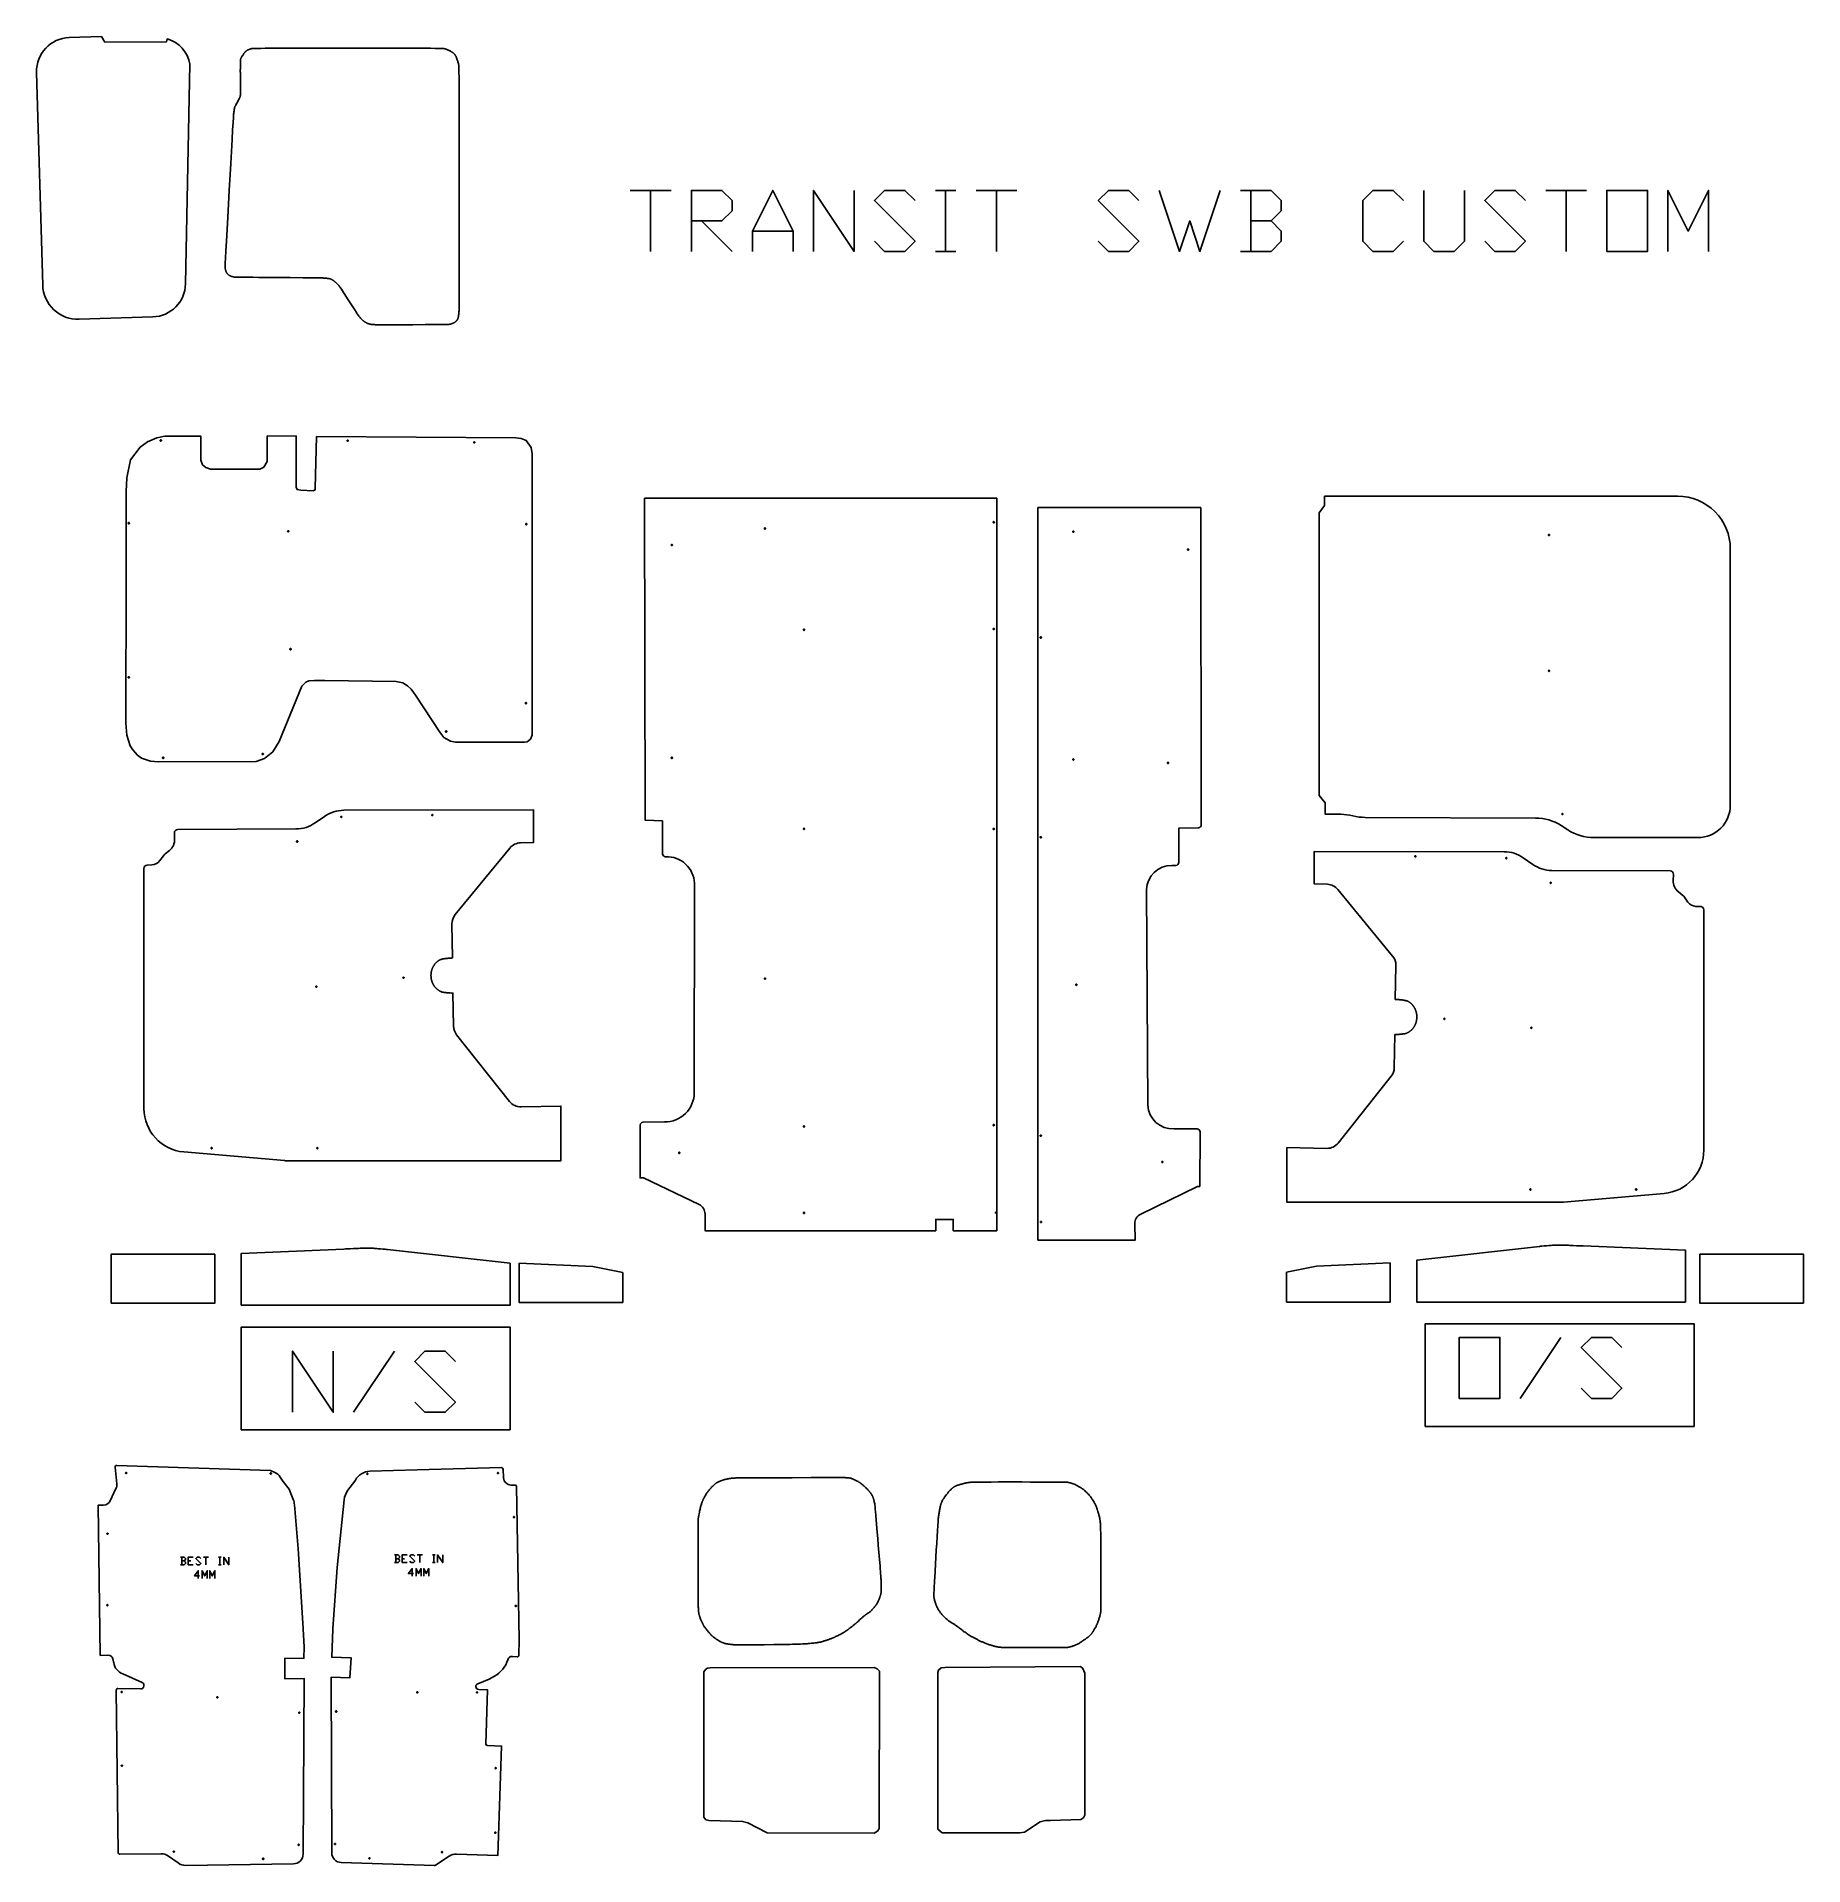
# Model space of a CAD drawing. Extents: x 0 to 5883, y -6083 to 6.
import ezdxf

# ---------------------------------------------------------------- set-up
doc = ezdxf.new("R2010")
doc.units = 0
doc.layers.add('Default Layer', color=1, linetype='CONTINUOUS')
doc.layers.add('Default_Layer', color=1, linetype='CONTINUOUS')

msp = doc.modelspace()

# ---------------------------------------------------------------- linework, layer by layer
at = {"layer": 'Default Layer'}
for points in [[(1976.8, -506.2), (2112.3, -506.2)], [(2044.5, -506.2), (2044.5, -709.4)], [(2180, -709.4), (2180, -506.2), (2281.6, -506.2), (2315.5, -540.1), (2315.5, -574), (2281.6, -607.8), (2180, -607.8)], [(2383.2, -709.4), (2383.2, -641.7), (2450.9, -506.2), (2518.7, -641.7), (2518.7, -709.4)], [(2586.4, -709.4), (2586.4, -506.2), (2721.9, -709.4), (2721.9, -506.2)], [(2789.6, -675.6), (2823.5, -709.4), (2891.2, -709.4), (2925.1, -675.6), (2789.6, -540.1), (2823.5, -506.2), (2891.2, -506.2), (2925.1, -540.1)], [(2992.8, -506.2), (3060.5, -506.2)], [(3026.7, -506.2), (3026.7, -709.4)], [(3128.3, -506.2), (3263.7, -506.2)], [(3196, -506.2), (3196, -709.4)], [(3534.7, -675.6), (3568.5, -709.4), (3636.3, -709.4), (3670.1, -675.6), (3534.7, -540.1), (3568.5, -506.2), (3636.3, -506.2), (3670.1, -540.1)], [(3737.9, -506.2), (3805.6, -709.4), (3839.5, -607.8), (3873.3, -709.4), (3941.1, -506.2)], [(4110.4, -607.8), (4144.3, -574), (4144.3, -540.1), (4110.4, -506.2), (4008.8, -506.2)], [(4042.7, -506.2), (4042.7, -709.4)], [(4550.7, -675.6), (4516.8, -709.4), (4449.1, -709.4), (4415.2, -675.6), (4415.2, -540.1), (4449.1, -506.2), (4516.8, -506.2), (4550.7, -540.1)], [(4618.4, -506.2), (4618.4, -675.6), (4652.3, -709.4), (4720, -709.4), (4753.9, -675.6), (4753.9, -506.2)], [(4821.6, -675.6), (4855.5, -709.4), (4923.2, -709.4), (4957.1, -675.6), (4821.6, -540.1), (4855.5, -506.2), (4923.2, -506.2), (4957.1, -540.1)], [(5024.8, -506.2), (5160.3, -506.2)], [(5092.5, -506.2), (5092.5, -709.4)], [(5431.2, -709.4), (5431.2, -506.2), (5498.9, -641.7), (5566.7, -506.2), (5566.7, -709.4)], [(2213.9, -607.8), (2315.5, -709.4)], [(4008.8, -709.4), (4110.4, -709.4), (4144.3, -675.6), (4144.3, -641.7), (4110.4, -607.8), (4042.7, -607.8)], [(2383.2, -641.7), (2518.7, -641.7)], [(2992.8, -709.4), (3060.5, -709.4)], [(1204.1, -5061.7), (1208.3, -5057.4), (1208.3, -5053.2), (1204.1, -5049), (1191.4, -5049)], [(1195.6, -5049), (1195.6, -5074.4)], [(1216.8, -5074.4), (1216.8, -5049), (1233.7, -5049)], [(1242.2, -5070.1), (1246.4, -5074.4), (1254.9, -5074.4), (1259.1, -5070.1), (1242.2, -5053.2), (1246.4, -5049), (1254.9, -5049), (1259.1, -5053.2)], [(1267.6, -5049), (1284.5, -5049)], [(1276.1, -5049), (1276.1, -5074.4)], [(1318.4, -5049), (1326.9, -5049)], [(1322.6, -5049), (1322.6, -5074.4)], [(1335.3, -5074.4), (1335.3, -5049), (1352.3, -5074.4), (1352.3, -5049)], [(491.9, -5069.2), (496.2, -5065), (496.2, -5060.8), (491.9, -5056.5), (479.2, -5056.5)], [(479.2, -5081.9), (491.9, -5081.9), (496.2, -5077.7), (496.2, -5073.5), (491.9, -5069.2), (483.5, -5069.2)], [(483.5, -5056.5), (483.5, -5081.9)], [(504.6, -5081.9), (504.6, -5056.5), (521.6, -5056.5)], [(504.6, -5069.2), (513.1, -5069.2)], [(504.6, -5081.9), (521.6, -5081.9)], [(542.7, -5118.8), (525.8, -5118.8), (538.5, -5101.9), (538.5, -5127.3)], [(530, -5077.7), (534.3, -5081.9), (542.7, -5081.9), (547, -5077.7), (530, -5060.8), (534.3, -5056.5), (542.7, -5056.5), (547, -5060.8)], [(551.2, -5127.3), (551.2, -5101.9), (559.7, -5118.8), (568.1, -5101.9), (568.1, -5127.3)], [(555.4, -5056.5), (572.4, -5056.5)], [(563.9, -5056.5), (563.9, -5081.9)], [(576.6, -5127.3), (576.6, -5101.9), (585.1, -5118.8), (593.5, -5101.9), (593.5, -5127.3)], [(606.2, -5056.5), (614.7, -5056.5)], [(606.2, -5081.9), (614.7, -5081.9)], [(610.5, -5056.5), (610.5, -5081.9)], [(623.2, -5081.9), (623.2, -5056.5), (640.1, -5081.9), (640.1, -5056.5)], [(1191.4, -5074.4), (1204.1, -5074.4), (1208.3, -5070.1), (1208.3, -5065.9), (1204.1, -5061.7), (1195.6, -5061.7)], [(1216.8, -5061.7), (1225.3, -5061.7)], [(1216.8, -5074.4), (1233.7, -5074.4)], [(1254.9, -5111.3), (1238, -5111.3), (1250.7, -5094.3), (1250.7, -5119.7)], [(1263.4, -5119.7), (1263.4, -5094.3), (1271.8, -5111.3), (1280.3, -5094.3), (1280.3, -5119.7)], [(1288.8, -5119.7), (1288.8, -5094.3), (1297.2, -5111.3), (1305.7, -5094.3), (1305.7, -5119.7)], [(1318.4, -5074.4), (1326.9, -5074.4)]]:
    msp.add_lwpolyline(points, dxfattribs=at)
for points in [[(5228, -709.4), (5228, -506.2), (5363.5, -506.2), (5363.5, -709.4), (5228, -709.4)], [(5490.4, -4207.3), (4595.4, -4207.3), (4595.4, -4067.7), (5003.5, -4021.8), (5007.4, -4021.5), (5011.4, -4021.2), (5019.2, -4020.5), (5027.1, -4019.8), (5034.9, -4019.1), (5038.9, -4018.8), (5042.8, -4018.5), (5046.7, -4018.2), (5050.7, -4017.9), (5054.6, -4017.7), (5058.5, -4017.5), (5062.5, -4017.4), (5066.4, -4017.3), (5068.4, -4017.3), (5070.5, -4017.3), (5074.9, -4017.3), (5079.5, -4017.4), (5084.3, -4017.5), (5089.4, -4017.6), (5094.6, -4017.8), (5099.9, -4018.1), (5105.3, -4018.3), (5116.4, -4018.8), (5127.6, -4019.4), (5138.6, -4019.9), (5143.9, -4020.2), (5149.2, -4020.4), (5490.4, -4034.8), (5490.4, -4207.3)], [(4506.8, -4077.1), (4506.8, -4207.5), (4161.8, -4207.5), (4161.8, -4107.7), (4261.5, -4087.7), (4506.8, -4077.1)], [(681.5, -4632.4), (1576.5, -4632.4), (1576.5, -4290.4), (681.5, -4290.4), (681.5, -4632.4)], [(4623.5, -4621.3), (5518.5, -4621.3), (5518.5, -4279.3), (4623.5, -4279.3), (4623.5, -4621.3)], [(777.8, -4777.8), (777.8, -4777.6), (777.8, -4777.4), (777.9, -4777.2), (778, -4777), (778, -4776.8), (778.1, -4776.7), (778.3, -4776.5), (778.4, -4776.4), (778.5, -4776.2), (778.7, -4776.1), (778.8, -4776), (779, -4775.9), (779.2, -4775.9), (779.4, -4775.8), (779.6, -4775.8), (779.8, -4775.8), (780, -4775.8), (780.2, -4775.8), (780.4, -4775.9), (780.6, -4775.9), (780.8, -4776), (780.9, -4776.1), (781.1, -4776.2), (781.2, -4776.4), (781.3, -4776.5), (781.5, -4776.7), (781.6, -4776.8), (781.6, -4777), (781.7, -4777.2), (781.8, -4777.4), (781.8, -4777.6), (781.8, -4777.8), (781.8, -4778), (781.8, -4778.2), (781.7, -4778.4), (781.6, -4778.6), (781.6, -4778.7), (781.5, -4778.9), (781.3, -4779.1), (781.2, -4779.2), (781.1, -4779.3), (780.9, -4779.4), (780.8, -4779.5), (780.6, -4779.6), (780.4, -4779.7), (780.2, -4779.7), (780, -4779.8), (779.8, -4779.8), (779.6, -4779.8), (779.4, -4779.7), (779.2, -4779.7), (779, -4779.6), (778.8, -4779.5), (778.7, -4779.4), (778.5, -4779.3), (778.4, -4779.2), (778.3, -4779.1), (778.1, -4778.9), (778, -4778.7), (778, -4778.6), (777.9, -4778.4), (777.8, -4778.2), (777.8, -4778), (777.8, -4777.8)]]:
    msp.add_lwpolyline(points, close=True, dxfattribs=at)
for points in [[(439.4, -6051.6, 0.160751), (414, -6043.6), (277, -6045.6, -0.414744), (272, -6040.6), (265.4, -5498.8, -0.202916), (266.9, -5495.2, -0.202916), (270.5, -5493.8), (347, -5495.2, 0.203152), (354.3, -5492.3, 0.203152), (357.2, -5485), (357.2, -5482.7, 0.291078), (351.3, -5473.8), (287.6, -5445, -0.282584), (256.7, -5407.8), (256.1, -5404.8), (253.6, -5394.5, 0.350174), (238.8, -5383), (211.8, -5383.4), (204.8, -4883.4), (223.1, -4883.2, 0.287591), (245.4, -4868.8), (264.4, -4828, 0.13485), (267.1, -4812.4), (261.5, -4756.3, -0.21635), (262.8, -4752.4, -0.21635), (266.7, -4750.8), (779.2, -4768.4), (792.8, -4774.2, -0.155196), (811, -4789.8), (819.7, -4803.9), (841.1, -4829.6), (854.7, -4864.8, -0.071464), (858.7, -4882.1), (870.9, -5028.2), (886.3, -5276), (890.4, -5354.9), (890, -5392.9), (826, -5393.8), (826.9, -5461.8), (890.9, -5459.9), (887.7, -6045.2, -0.408529), (855.6, -6077.5), (496.6, -6082.5, -0.160751), (471.2, -6074.5), (439.4, -6051.6)], [(298.3, -4774.1, 0.414214), (296.3, -4776.1, 0.414214), (298.3, -4778.1, 0.414214), (300.3, -4776.1, 0.414214), (298.3, -4774.1)], [(1398.2, -6045, 0.15418), (1373.6, -6051.9), (1327.9, -6081.9, -0.15418), (1325, -6082.7), (1014.2, -6073.1, -0.404267), (982.7, -6040.7), (980.9, -5455.8), (1042.8, -5458.7), (1047.9, -5391.8), (982.9, -5389.8), (985.9, -5294.8), (1001.2, -5091.2), (1024, -4865.4, -0.138013), (1036.4, -4833.9), (1059.1, -4803.9), (1061.3, -4799.9, -0.263888), (1109.7, -4770.4), (1267.4, -4765.3), (1547.9, -4758.3, -0.405479), (1553, -4763), (1554.7, -4792.8, 0.396114), (1579.5, -4816.4), (1593.1, -4816.5, -0.40697), (1598.1, -4821.5), (1607, -5331.1), (1605.4, -5383.8, -0.20679), (1603.7, -5387.4, -0.20679), (1599.9, -5388.6), (1584.5, -5387.2, 0.357115), (1568.8, -5397.8), (1568.8, -5397.9, -0.199038), (1524.1, -5452.8), (1506.9, -5462.1), (1468.6, -5478.1, 0.292832), (1462.4, -5487), (1462.5, -5486.7, 0.415311), (1472.1, -5497), (1500.8, -5497.9), (1496.2, -5678.9, 0.41264), (1501, -5684), (1548, -5685.5), (1535.8, -6049.2), (1398.2, -6045)], [(1098.9, -4779.2, -0.414214), (1100.9, -4777.2, -0.414214), (1102.9, -4779.2, -0.414214), (1100.9, -4781.2, -0.414214), (1098.9, -4779.2)], [(1534.2, -4776.6, -0.414214), (1536.2, -4774.6, -0.414214), (1538.2, -4776.6, -0.414214), (1536.2, -4778.6, -0.414214), (1534.2, -4776.6)], [(1587.7, -4923.4, -0.414214), (1589.7, -4921.4, -0.414214), (1591.7, -4923.4, -0.414214), (1589.7, -4925.4, -0.414214), (1587.7, -4923.4)], [(236.1, -4976, 0.414214), (234.1, -4978, 0.414214), (236.1, -4980, 0.414214), (238.1, -4978, 0.414214), (236.1, -4976)], [(235.4, -5214.1, 0.414214), (233.4, -5216.1, 0.414214), (235.4, -5218.1, 0.414214), (237.4, -5216.1, 0.414214), (235.4, -5214.1)], [(1593.5, -5218.7, -0.414214), (1595.5, -5216.7, -0.414214), (1597.5, -5218.7, -0.414214), (1595.5, -5220.7, -0.414214), (1593.5, -5218.7)], [(283.5, -5503.4, 0.414214), (281.5, -5505.4, 0.414214), (283.5, -5507.4, 0.414214), (285.5, -5505.4, 0.414214), (283.5, -5503.4)], [(601.8, -5521, 0.414214), (599.8, -5523, 0.414214), (601.8, -5525, 0.414214), (603.8, -5523, 0.414214), (601.8, -5521)], [(1265.4, -5506.7, -0.414214), (1267.4, -5504.7, -0.414214), (1269.4, -5506.7, -0.414214), (1267.4, -5508.7, -0.414214), (1265.4, -5506.7)], [(1464.5, -5506.8, -0.414214), (1466.5, -5504.8, -0.414214), (1468.5, -5506.8, -0.414214), (1466.5, -5508.8, -0.414214), (1464.5, -5506.8)], [(874.5, -5572.2, 0.414214), (872.5, -5574.2, 0.414214), (874.5, -5576.2, 0.414214), (876.5, -5574.2, 0.414214), (874.5, -5572.2)], [(995.3, -5570.3, -0.414214), (997.3, -5568.3, -0.414214), (999.3, -5570.3, -0.414214), (997.3, -5572.3, -0.414214), (995.3, -5570.3)], [(283.9, -5748.4, 0.414214), (281.9, -5750.4, 0.414214), (283.9, -5752.4, 0.414214), (285.9, -5750.4, 0.414214), (283.9, -5748.4)], [(1526.7, -5758.9, -0.414214), (1528.7, -5756.9, -0.414214), (1530.7, -5758.9, -0.414214), (1528.7, -5760.9, -0.414214), (1526.7, -5758.9)], [(872.6, -6012.2, 0.414214), (870.6, -6014.2, 0.414214), (872.6, -6016.2, 0.414214), (874.6, -6014.2, 0.414214), (872.6, -6012.2)], [(991.7, -6011.4, -0.414214), (993.7, -6009.4, -0.414214), (995.7, -6011.4, -0.414214), (993.7, -6013.4, -0.414214), (991.7, -6011.4)], [(1525.1, -5973.9, -0.414214), (1527.1, -5971.9, -0.414214), (1529.1, -5973.9, -0.414214), (1527.1, -5975.9, -0.414214), (1525.1, -5973.9)], [(456.9, -6035, 0.414214), (454.9, -6037, 0.414214), (456.9, -6039, 0.414214), (458.9, -6037, 0.414214), (456.9, -6035)], [(754.3, -6058.9, 0.414214), (752.3, -6060.9, 0.414214), (754.3, -6062.9, 0.414214), (756.3, -6060.9, 0.414214), (754.3, -6058.9)], [(1106.2, -6059, -0.414214), (1108.2, -6057, -0.414214), (1110.2, -6059, -0.414214), (1108.2, -6061, -0.414214), (1106.2, -6059)], [(1348, -6038.5, -0.414214), (1350, -6036.5, -0.414214), (1352, -6038.5, -0.414214), (1350, -6040.5, -0.414214), (1348, -6038.5)]]:
    msp.add_lwpolyline(points, format="xyb", close=True, dxfattribs=at)
at = {"layer": 'Default_Layer'}
for points in [[(108.9, 2.6), (215.8, 6), (227.8, -13), (432.8, -11), (434.8, -2, -0.299255), (509.8, -86), (495.9, -817.1, -0.399355), (387, -927.4), (141.6, -935.3, -0.41513), (20.4, -821.2), (0, -113.1, -0.413284), (108.9, 2.6)], [(2023.8, -1531), (3196.9, -1531), (3196.9, -3969.9), (3051.8, -3969.9), (3051.8, -3931.9), (2993.8, -3931.9), (2993.8, -3969.9), (2225.6, -3969.9), (2225.6, -3914.1, 0.287798), (2205.8, -3882.5), (2020.6, -3793.1), (2009.6, -3794.1), (2009.6, -3618.2, -0.410927), (2019.5, -3608.2), (2090.6, -3607.4, 0.418774), (2189.7, -3510.1), (2190.5, -2812.7, 0.414541), (2095.2, -2724.7), (2094.5, -2724.7, -0.411767), (2084.5, -2714.8), (2083.6, -2605.1), (2026.6, -2603.1), (2023.8, -1531)], [(3333.9, -4000.9), (3657.8, -4000.9), (3656.4, -3946.4, -0.293717), (3676.1, -3914.1), (3864.8, -3821.9), (3872.8, -3821.9), (3873.8, -3640.5, 0.415744), (3863.8, -3630.5), (3786.9, -3630.5, -0.412569), (3699.4, -3551.9), (3695.3, -2833.7, -0.405046), (3779.6, -2753.7), (3793.2, -2753.2, 0.403412), (3802.8, -2743.2), (3802.8, -2629.7), (3868.1, -2628, 0.406973), (3877.8, -2618), (3875.8, -1562.1), (3333.9, -1562.1), (3333.9, -4000.9)], [(4288.2, -1524.2), (5464.2, -1524.2, -0.414214), (5639.2, -1699.2), (5639.2, -2553.1, -0.414214), (5531.7, -2660.6), (5184.9, -2660.6, -0.141963), (5098.1, -2635.4), (5076.4, -2620.7, 0.139962), (4990.8, -2595.6), (4423.7, -2593.7, -0.059561), (4382.5, -2588.5, 0.058229), (4342.2, -2583.2), (4290.2, -2582.6), (4290.2, -2545.6), (4270.2, -2520.6), (4270.2, -1579.6), (4288.2, -1555.6), (4288.2, -1524.2)], [(5035.2, -1655.6, -0.414214), (5033.2, -1653.6, -0.414214), (5035.2, -1651.6, -0.414214), (5037.2, -1653.6, -0.414214), (5035.2, -1655.6)], [(5035.2, -2107.6, -0.414214), (5033.2, -2105.6, -0.414214), (5035.2, -2103.6, -0.414214), (5037.2, -2105.6, -0.414214), (5035.2, -2107.6)], [(1385.3, -3061.5), (1383, -2948.5, -0.178964), (1393.7, -2917.4), (1575.9, -2695.6, -0.216376), (1611.2, -2678.3), (1654.6, -2676.9), (1654.6, -2568.9), (1022.8, -2569.9, 0.152916), (958.7, -2590.1), (927.4, -2611.9, -0.152136), (863.6, -2632.1), (470, -2633.9, 0.203048), (462.1, -2637.3, 0.203048), (459, -2645.3), (459.7, -2665.2, -0.236524), (442.1, -2703.9), (427.7, -2715.4, 0.066066), (422.3, -2721.2), (410.5, -2737.4, -0.227697), (383.8, -2751.7), (368.1, -2752.5, 0.400665), (357.6, -2763.4), (357.6, -3562.9, 0.389162), (490.1, -3707.4), (825.4, -3736.4, 0.021574), (837.9, -3736.9), (1745.6, -3736.9), (1745.6, -3554.9), (1613.1, -3557.5, -0.233792), (1575, -3539.6), (1398.6, -3317.5, -0.164081), (1388.3, -3288.9), (1386, -3178.7), (1381.4, -3178.5), (1377.3, -3178.2), (1373.6, -3178), (1370.2, -3177.7), (1367.2, -3177.4), (1364.5, -3177.2), (1362.1, -3176.9), (1359.9, -3176.7), (1358, -3176.4), (1356.3, -3176.1), (1354.8, -3175.9), (1353.4, -3175.6), (1352.1, -3175.3), (1350.9, -3175.1), (1348.6, -3174.6), (1348.6, -3174.6), (1348.6, -3174.5), (1348.6, -3174.5), (1348.7, -3174.5), (1348.7, -3174.4), (1348.6, -3174.4), (1347.6, -3174), (1346.6, -3173.6), (1345.6, -3173.1), (1344.6, -3172.7), (1343.6, -3172.2), (1342.6, -3171.7), (1341.7, -3171.1), (1340.7, -3170.6), (1339.8, -3170), (1338.9, -3169.4), (1337.9, -3168.8), (1337, -3168.2), (1336.1, -3167.5), (1335.3, -3166.9), (1334.4, -3166.2), (1333.5, -3165.5), (1332.7, -3164.8), (1331.9, -3164.1), (1331.1, -3163.4), (1330.3, -3162.6), (1329.6, -3161.8), (1328.8, -3161.1), (1328.1, -3160.3), (1327.4, -3159.5), (1326.7, -3158.7), (1326, -3157.8), (1325.4, -3157), (1324.7, -3156.1), (1324.1, -3155.3), (1323.5, -3154.4), (1322.9, -3153.5), (1322.3, -3152.6), (1321.8, -3151.7), (1321.2, -3150.7), (1320.7, -3149.8), (1320.2, -3148.9), (1319.7, -3147.9), (1319.2, -3147), (1318.8, -3146), (1318.4, -3145.1), (1317.9, -3144.1), (1317.5, -3143.1), (1317.2, -3142.1), (1316.8, -3141.1), (1316.4, -3140.1), (1316.1, -3139.1), (1315.8, -3138.1), (1315.5, -3137.1), (1315.2, -3136.1), (1315, -3135), (1314.7, -3134), (1314.5, -3133), (1314.3, -3131.9), (1314.1, -3130.9), (1313.9, -3129.8), (1313.8, -3128.8), (1313.6, -3127.7), (1313.5, -3126.7), (1313.4, -3125.6), (1313.3, -3124.6), (1313.3, -3123.5), (1313.2, -3122.4), (1313.2, -3121.4), (1313.2, -3120.3), (1313.2, -3119.3), (1313.2, -3118.2), (1313.2, -3117.2), (1313.3, -3116.1), (1313.3, -3115.1), (1313.4, -3114), (1313.5, -3113), (1313.7, -3112), (1313.8, -3110.9), (1313.9, -3109.9), (1314.1, -3108.9), (1314.3, -3107.8), (1314.5, -3106.8), (1314.7, -3105.8), (1315, -3104.8), (1315.2, -3103.7), (1315.5, -3102.7), (1315.8, -3101.7), (1316.1, -3100.7), (1316.4, -3099.7), (1316.7, -3098.7), (1317.1, -3097.8), (1317.5, -3096.8), (1317.9, -3095.8), (1318.3, -3094.8), (1318.7, -3093.9), (1319.1, -3092.9), (1319.6, -3092), (1320.1, -3091.1), (1320.6, -3090.1), (1321.1, -3089.2), (1321.6, -3088.3), (1322.2, -3087.4), (1322.7, -3086.5), (1323.3, -3085.6), (1323.9, -3084.7), (1324.6, -3083.8), (1325.2, -3082.9), (1325.9, -3082.1), (1326.5, -3081.3), (1327.2, -3080.4), (1327.9, -3079.6), (1328.7, -3078.8), (1329.4, -3078), (1330.2, -3077.3), (1330.9, -3076.5), (1331.7, -3075.8), (1332.5, -3075.1), (1333.3, -3074.3), (1334.1, -3073.7), (1335, -3073), (1335.8, -3072.3), (1336.7, -3071.7), (1337.6, -3071.1), (1338.5, -3070.5), (1339.4, -3069.9), (1340.4, -3069.3), (1341.3, -3068.7), (1342.3, -3068.2), (1343.3, -3067.6), (1343.6, -3067.4), (1343.9, -3067.3), (1344.6, -3067), (1345.3, -3066.7), (1346, -3066.5), (1346.7, -3066.3), (1347.4, -3066.2), (1348.9, -3065.8), (1350.7, -3065.4), (1352.5, -3064.9), (1354.1, -3064.6), (1356.1, -3064.2), (1358.1, -3063.9), (1359.6, -3063.7), (1361.1, -3063.5), (1364, -3063.1), (1366.9, -3062.8), (1369.9, -3062.5), (1373.6, -3062.2), (1377.3, -3061.9), (1381.2, -3061.7), (1385.3, -3061.5)], [(1014.6, -2589.9, 0.414214), (1012.6, -2591.9, 0.414214), (1014.6, -2593.9, 0.414214), (1016.6, -2591.9, 0.414214), (1014.6, -2589.9)], [(1317.6, -2583.9, 0.414214), (1315.6, -2585.9, 0.414214), (1317.6, -2587.9, 0.414214), (1319.6, -2585.9, 0.414214), (1317.6, -2583.9)], [(5080.2, -2584.6, -0.414214), (5078.2, -2582.6, -0.414214), (5080.2, -2580.6, -0.414214), (5082.2, -2582.6, -0.414214), (5080.2, -2584.6)], [(867.6, -2671.9, 0.414214), (865.6, -2673.9, 0.414214), (867.6, -2675.9, 0.414214), (869.6, -2673.9, 0.414214), (867.6, -2671.9)], [(4523.4, -3199.5), (4525.7, -3086.6, 0.178964), (4514.9, -3055.4), (4332.7, -2833.7, 0.216376), (4297.5, -2816.3), (4254.1, -2815), (4254.1, -2707), (4885.8, -2707.9, -0.152916), (4950, -2728.1), (4981.3, -2750, 0.152136), (5045.1, -2770.2), (5438.7, -2771.9, -0.203048), (5446.6, -2775.3, -0.203048), (5449.6, -2783.3), (5448.9, -2803.2, 0.236524), (5466.6, -2841.9), (5481, -2853.5, -0.066066), (5486.4, -2859.2), (5498.2, -2875.4, 0.227697), (5524.8, -2889.8), (5540.6, -2890.5, -0.400665), (5551.1, -2901.5), (5551.1, -3701, -0.389162), (5418.5, -3845.5), (5083.3, -3874.5, -0.021574), (5070.8, -3875), (4163.1, -3875), (4163.1, -3693), (4295.6, -3695.5, 0.233792), (4333.7, -3677.6), (4510.1, -3455.5, 0.164081), (4520.4, -3427), (4522.7, -3316.8), (4527.2, -3316.5), (4531.4, -3316.3), (4535.1, -3316), (4538.4, -3315.7), (4541.5, -3315.5), (4544.1, -3315.2), (4546.6, -3315), (4548.7, -3314.7), (4550.6, -3314.4), (4552.3, -3314.2), (4553.9, -3313.9), (4555.3, -3313.7), (4556.6, -3313.4), (4557.8, -3313.1), (4560.1, -3312.6), (4560.1, -3312.6), (4560.1, -3312.6), (4560, -3312.6), (4560, -3312.5), (4560, -3312.5), (4560, -3312.5), (4561, -3312.1), (4562, -3311.6), (4563, -3311.2), (4564, -3310.7), (4565, -3310.2), (4566, -3309.7), (4567, -3309.2), (4567.9, -3308.6), (4568.9, -3308.1), (4569.8, -3307.5), (4570.7, -3306.9), (4571.6, -3306.2), (4572.5, -3305.6), (4573.4, -3304.9), (4574.3, -3304.2), (4575.1, -3303.5), (4575.9, -3302.8), (4576.7, -3302.1), (4577.5, -3301.4), (4578.3, -3300.7), (4579.1, -3299.9), (4579.8, -3299.1), (4580.5, -3298.3), (4581.2, -3297.5), (4581.9, -3296.7), (4582.6, -3295.9), (4583.3, -3295), (4583.9, -3294.2), (4584.6, -3293.3), (4585.2, -3292.4), (4585.8, -3291.5), (4586.3, -3290.6), (4586.9, -3289.7), (4587.4, -3288.8), (4588, -3287.9), (4588.5, -3286.9), (4588.9, -3286), (4589.4, -3285), (4589.9, -3284.1), (4590.3, -3283.1), (4590.7, -3282.1), (4591.1, -3281.2), (4591.5, -3280.2), (4591.9, -3279.2), (4592.2, -3278.2), (4592.5, -3277.2), (4592.8, -3276.1), (4593.1, -3275.1), (4593.4, -3274.1), (4593.7, -3273.1), (4593.9, -3272), (4594.1, -3271), (4594.3, -3270), (4594.5, -3268.9), (4594.7, -3267.9), (4594.9, -3266.8), (4595, -3265.8), (4595.1, -3264.7), (4595.2, -3263.7), (4595.3, -3262.6), (4595.4, -3261.5), (4595.4, -3260.5), (4595.5, -3259.4), (4595.5, -3258.4), (4595.5, -3257.3), (4595.5, -3256.3), (4595.4, -3255.2), (4595.4, -3254.2), (4595.3, -3253.1), (4595.2, -3252.1), (4595.1, -3251.1), (4595, -3250), (4594.9, -3249), (4594.7, -3247.9), (4594.5, -3246.9), (4594.4, -3245.9), (4594.1, -3244.8), (4593.9, -3243.8), (4593.7, -3242.8), (4593.4, -3241.8), (4593.2, -3240.8), (4592.9, -3239.8), (4592.6, -3238.8), (4592.2, -3237.8), (4591.9, -3236.8), (4591.5, -3235.8), (4591.2, -3234.8), (4590.8, -3233.9), (4590.4, -3232.9), (4590, -3231.9), (4589.5, -3231), (4589.1, -3230), (4588.6, -3229.1), (4588.1, -3228.2), (4587.6, -3227.3), (4587.1, -3226.4), (4586.5, -3225.4), (4585.9, -3224.5), (4585.3, -3223.6), (4584.7, -3222.7), (4584.1, -3221.9), (4583.5, -3221), (4582.8, -3220.1), (4582.1, -3219.3), (4581.4, -3218.5), (4580.7, -3217.7), (4580, -3216.9), (4579.3, -3216.1), (4578.5, -3215.3), (4577.7, -3214.6), (4576.9, -3213.8), (4576.1, -3213.1), (4575.3, -3212.4), (4574.5, -3211.7), (4573.7, -3211), (4572.8, -3210.4), (4571.9, -3209.7), (4571, -3209.1), (4570.1, -3208.5), (4569.2, -3207.9), (4568.3, -3207.3), (4567.3, -3206.8), (4566.4, -3206.2), (4565.4, -3205.7), (4565.1, -3205.5), (4564.7, -3205.3), (4564.1, -3205), (4563.4, -3204.8), (4562.7, -3204.6), (4561.9, -3204.4), (4561.2, -3204.2), (4559.8, -3203.9), (4557.9, -3203.4), (4556.1, -3203), (4554.6, -3202.7), (4552.6, -3202.3), (4550.5, -3202), (4549.1, -3201.7), (4547.6, -3201.5), (4544.7, -3201.2), (4541.7, -3200.9), (4538.8, -3200.6), (4535.1, -3200.3), (4531.3, -3200), (4527.4, -3199.7), (4523.4, -3199.5)], [(4590.7, -2721.3, -0.414214), (4592.7, -2723.3, -0.414214), (4590.7, -2725.3, -0.414214), (4588.7, -2723.3, -0.414214), (4590.7, -2721.3)], [(4893.7, -2727.3, -0.414214), (4895.7, -2729.3, -0.414214), (4893.7, -2731.3, -0.414214), (4891.7, -2729.3, -0.414214), (4893.7, -2727.3)], [(5040.7, -2809.3, -0.414214), (5042.7, -2811.3, -0.414214), (5040.7, -2813.3, -0.414214), (5038.7, -2811.3, -0.414214), (5040.7, -2809.3)], [(931.6, -3154.9, 0.414214), (929.6, -3156.9, 0.414214), (931.6, -3158.9, 0.414214), (933.6, -3156.9, 0.414214), (931.6, -3154.9)], [(1221.6, -3124.9, 0.414214), (1219.6, -3126.9, 0.414214), (1221.6, -3128.9, 0.414214), (1223.6, -3126.9, 0.414214), (1221.6, -3124.9)], [(4686.7, -3262.3, -0.414214), (4688.7, -3264.3, -0.414214), (4686.7, -3266.3, -0.414214), (4684.7, -3264.3, -0.414214), (4686.7, -3262.3)], [(4976.7, -3292.3, -0.414214), (4978.7, -3294.3, -0.414214), (4976.7, -3296.3, -0.414214), (4974.7, -3294.3, -0.414214), (4976.7, -3292.3)], [(582.6, -3692.9, 0.414214), (580.6, -3694.9, 0.414214), (582.6, -3696.9, 0.414214), (584.6, -3694.9, 0.414214), (582.6, -3692.9)], [(934.6, -3692.9, 0.414214), (932.6, -3694.9, 0.414214), (934.6, -3696.9, 0.414214), (936.6, -3694.9, 0.414214), (934.6, -3692.9)], [(4973.7, -3830.3, -0.414214), (4975.7, -3832.3, -0.414214), (4973.7, -3834.3, -0.414214), (4971.7, -3832.3, -0.414214), (4973.7, -3830.3)], [(5325.7, -3830.3, -0.414214), (5327.7, -3832.3, -0.414214), (5325.7, -3834.3, -0.414214), (5323.7, -3832.3, -0.414214), (5325.7, -3830.3)]]:
    msp.add_lwpolyline(points, format="xyb", close=True, dxfattribs=at)
for points in [[(679.5, -72.1), (679.5, -71.5), (679.5, -70.9), (679.5, -69.8), (679.5, -69.2), (679.6, -68.6), (679.7, -68.1), (679.7, -67.8), (679.8, -67.5), (680, -67), (680.4, -66.2), (681, -65.1), (681.8, -63.7), (682.8, -62.2), (683.8, -60.4), (685, -58.5), (686.2, -56.5), (687.5, -54.5), (688.9, -52.5), (690.2, -50.6), (691.6, -48.7), (692.3, -47.8), (693, -47), (693.6, -46.2), (694.3, -45.4), (694.9, -44.7), (695.5, -44.1), (696.1, -43.5), (696.7, -43), (697.2, -42.6), (697.8, -42.1), (698.4, -41.7), (699, -41.3), (700.2, -40.5), (701.4, -39.7), (702.7, -39), (703.9, -38.4), (705.3, -37.7), (706.6, -37.2), (707.9, -36.6), (709.3, -36.1), (710.7, -35.6), (712.1, -35.2), (713.5, -34.8), (714.9, -34.4), (716.3, -34.1), (717.7, -33.8), (718, -33.8), (718.5, -33.7), (720.2, -33.6), (722.7, -33.6), (726, -33.5), (735, -33.4), (746.9, -33.3), (761.5, -33.1), (778.6, -33), (798, -32.9), (819.3, -32.8), (867.2, -32.7), (920.6, -32.6), (977.5, -32.5), (1036.3, -32.5), (1095.1, -32.5), (1152.1, -32.5), (1205.6, -32.6), (1230.4, -32.7), (1253.7, -32.8), (1275.1, -32.8), (1294.6, -33), (1311.8, -33.1), (1326.6, -33.2), (1338.7, -33.3), (1343.6, -33.4), (1347.8, -33.5), (1351.3, -33.6), (1353.9, -33.7), (1355.6, -33.8), (1356.2, -33.8), (1356.5, -33.9), (1357.5, -34.1), (1358.4, -34.3), (1359.4, -34.6), (1360.4, -34.9), (1361.4, -35.2), (1362.4, -35.5), (1363.4, -35.9), (1364.4, -36.3), (1366.4, -37.1), (1368.4, -37.9), (1370.4, -38.8), (1372.4, -39.8), (1374.2, -40.7), (1376, -41.6), (1377.7, -42.5), (1379.3, -43.4), (1380.7, -44.2), (1382, -44.9), (1383, -45.6), (1383.9, -46.2), (1384.7, -46.8), (1385.5, -47.3), (1386.2, -47.9), (1387, -48.5), (1387.7, -49.1), (1388.5, -49.7), (1389.2, -50.4), (1389.9, -51), (1390.5, -51.7), (1391.2, -52.4), (1391.8, -53.1), (1392.5, -53.8), (1393.1, -54.6), (1393.6, -55.3), (1394.2, -56.1), (1394.7, -56.9), (1394.9, -57.4), (1395.2, -57.9), (1395.8, -59.1), (1396.5, -60.6), (1397.3, -62.4), (1398.1, -64.3), (1398.9, -66.4), (1399.7, -68.7), (1400.6, -71.1), (1401.4, -73.5), (1402.2, -76.1), (1403, -78.6), (1403.7, -81.2), (1404.4, -83.7), (1404.7, -85), (1405, -86.2), (1405.2, -87.4), (1405.5, -88.6), (1405.7, -89.7), (1405.9, -90.8), (1405.9, -91.3), (1406, -92), (1406, -94.2), (1406.1, -97.5), (1406.2, -101.8), (1406.3, -107.2), (1406.3, -113.5), (1406.5, -128.9), (1406.6, -147.8), (1406.7, -169.8), (1406.8, -194.6), (1406.9, -222.1), (1407, -251.8), (1407, -283.6), (1407.1, -351.9), (1407.2, -424.8), (1407.2, -500), (1407.2, -575.1), (1407.2, -647.9), (1407.1, -716.1), (1407.1, -777.3), (1407, -829.3), (1406.9, -869.7), (1406.8, -884.9), (1406.8, -896.3), (1406.7, -903.7), (1406.7, -905.8), (1406.7, -906.8), (1406.4, -910.2), (1406.1, -913.9), (1405.7, -917.7), (1405.4, -919.5), (1405.2, -921.4), (1404.9, -923.2), (1404.7, -924.9), (1404.4, -926.5), (1404.1, -928), (1403.8, -929.4), (1403.5, -930.6), (1403.2, -931.7), (1403, -932.2), (1402.9, -932.6), (1402.5, -933.4), (1402.2, -934.2), (1401.8, -935), (1401.3, -935.7), (1400.9, -936.5), (1400.4, -937.2), (1399.9, -937.9), (1399.4, -938.6), (1398.9, -939.3), (1398.3, -940), (1397.7, -940.7), (1397.2, -941.3), (1396.5, -941.9), (1395.9, -942.5), (1395.3, -943.1), (1394.6, -943.6), (1394.3, -943.9), (1393.9, -944.2), (1393, -944.8), (1392, -945.4), (1391, -945.9), (1389.8, -946.5), (1388.6, -947.1), (1387.4, -947.7), (1386.1, -948.3), (1384.9, -948.8), (1383.6, -949.3), (1382.4, -949.8), (1381.3, -950.2), (1380.2, -950.6), (1379.2, -951), (1378.3, -951.3), (1377.6, -951.5), (1376.9, -951.7), (1376.2, -951.8), (1375.5, -951.9), (1374.8, -952), (1374.1, -952.1), (1373.4, -952.2), (1372, -952.3), (1370.5, -952.4), (1369.1, -952.4), (1367.7, -952.5), (1366.3, -952.5), (1363.1, -952.6), (1355.6, -952.6), (1329.7, -952.8), (1293.6, -953), (1252.3, -953.3), (1210.7, -953.5), (1174, -953.6), (1159, -953.6), (1147, -953.7), (1138.8, -953.7), (1136.3, -953.6), (1134.9, -953.6), (1131.6, -953.5), (1128.2, -953.3), (1124.7, -953.1), (1121.3, -952.9), (1119.6, -952.8), (1118, -952.6), (1116.4, -952.5), (1114.9, -952.3), (1113.5, -952.1), (1112.3, -952), (1111.1, -951.8), (1110.1, -951.5), (1109.2, -951.3), (1108.3, -951.1), (1107.3, -950.8), (1106.4, -950.5), (1105.5, -950.2), (1104.6, -949.9), (1103.7, -949.6), (1102.8, -949.2), (1101.9, -948.9), (1101, -948.5), (1100.1, -948.1), (1099.3, -947.7), (1098.4, -947.3), (1097.6, -946.8), (1096.7, -946.3), (1095.9, -945.9), (1095, -945.3), (1094.1, -944.7), (1093.1, -944.1), (1092.1, -943.4), (1091, -942.6), (1089.9, -941.7), (1088.8, -940.9), (1087.7, -939.9), (1086.5, -939), (1085.4, -938), (1084.2, -937), (1083.1, -936), (1082, -935), (1081, -934), (1080, -933), (1079, -932), (1078.1, -931), (1077.1, -929.8), (1076.1, -928.6), (1075.1, -927.3), (1074.1, -926), (1073, -924.6), (1072, -923.1), (1071, -921.6), (1068.9, -918.6), (1066.8, -915.5), (1064.7, -912.4), (1062.7, -909.5), (1061.3, -907.3), (1059.1, -903.9), (1052.7, -894), (1035.4, -867), (1026.3, -852.8), (1022.1, -846.2), (1018.2, -840.2), (1014.7, -835), (1011.9, -830.7), (1010.7, -828.9), (1009.7, -827.5), (1008.9, -826.4), (1008.3, -825.6), (1007.4, -824.5), (1006.4, -823.3), (1005.4, -822.1), (1004.3, -820.9), (1003.2, -819.7), (1002.1, -818.6), (1001, -817.4), (999.8, -816.3), (998.7, -815.2), (997.6, -814.1), (996.5, -813.1), (995.5, -812.1), (994.5, -811.2), (993.5, -810.4), (992.6, -809.6), (991.8, -809), (990.1, -807.7), (988.4, -806.5), (987.6, -805.9), (986.7, -805.3), (985.8, -804.7), (985, -804.2), (984.1, -803.7), (983.2, -803.1), (982.2, -802.7), (981.3, -802.2), (980.4, -801.8), (979.4, -801.4), (978.5, -801), (977.5, -800.6), (977, -800.5), (976.5, -800.3), (975.3, -800), (974, -799.8), (972.6, -799.5), (971.1, -799.3), (969.5, -799.1), (967.9, -798.9), (966.2, -798.7), (964.5, -798.5), (962.8, -798.4), (959.3, -798.1), (955.8, -797.9), (952.6, -797.6), (951, -797.5), (949.3, -797.5), (947.6, -797.4), (945.8, -797.3), (942.1, -797.3), (938.3, -797.2), (930.5, -797.2), (926.6, -797.2), (922.9, -797.1), (905.3, -797), (886.2, -796.8), (844.8, -796.5), (801.3, -796.2), (758.9, -795.8), (739, -795.7), (720.3, -795.5), (703.4, -795.3), (688.5, -795.1), (676.1, -795), (670.9, -794.9), (666.4, -794.8), (662.7, -794.7), (659.9, -794.6), (657.9, -794.5), (657.2, -794.4), (656.8, -794.3), (655.6, -794.1), (654.4, -793.8), (653.2, -793.5), (651.9, -793.1), (650.6, -792.7), (649.4, -792.3), (648.1, -791.9), (646.9, -791.4), (645.7, -791), (644.6, -790.5), (643.5, -790), (642.4, -789.5), (641.5, -789), (640.6, -788.5), (639.8, -788), (639.2, -787.6), (638.6, -787.1), (638, -786.6), (637.4, -786), (636.8, -785.4), (636.3, -784.8), (635.7, -784.2), (635.2, -783.5), (634.7, -782.8), (634.3, -782.2), (633.8, -781.5), (633, -780.2), (632.3, -779), (631.7, -778), (631.2, -777), (630.7, -776), (630.3, -775), (629.9, -774), (629.6, -773), (629.3, -771.9), (629, -770.8), (628.8, -769.8), (628.7, -769.2), (628.6, -768.5), (628.4, -766.9), (628.2, -764.9), (628, -762.8), (627.9, -760.6), (627.8, -758.3), (627.7, -756.1), (627.7, -754), (627.8, -752.2), (628, -747.7), (628.9, -731.5), (630.2, -706.9), (631.9, -675.2), (636.3, -596.5), (641.3, -506.4), (646.4, -416.1), (650.8, -336.8), (652.7, -304.8), (654.1, -279.8), (655.1, -263.1), (655.4, -258.3), (655.6, -256.1), (655.8, -254.4), (656, -252.6), (656.5, -248.7), (657, -244.7), (657.6, -240.8), (658.1, -237.1), (658.6, -234), (659.1, -231.7), (659.2, -230.9), (659.4, -230.3), (659.6, -229.5), (659.9, -228.8), (660.2, -228), (660.5, -227.3), (661.2, -225.8), (661.9, -224.3), (662.4, -223.4), (663.1, -222.2), (664.8, -219.1), (666.8, -215.6), (668.6, -212.4), (670.4, -209.2), (672.2, -205.8), (673.8, -202.9), (674.5, -201.7), (674.9, -200.8), (675.5, -199.4), (676.1, -198), (676.3, -197.3), (676.6, -196.6), (676.8, -195.9), (677.1, -195.2), (677.3, -194.3), (677.6, -193.3), (677.8, -192.2), (678.1, -190.9), (678.4, -189.6), (678.6, -188.3), (678.9, -187), (679, -185.7), (679.1, -185.1), (679.2, -184.3), (679.3, -182.6), (679.3, -180.7), (679.4, -178.5), (679.4, -176.3), (679.5, -174), (679.5, -169.7), (679.5, -168.3), (679.5, -166), (679.3, -159.4), (678.9, -141.1), (678.7, -131), (678.5, -121.5), (678.4, -113.4), (678.3, -110.2), (678.3, -107.6), (678.3, -105.2), (678.4, -102.7), (678.5, -97.3), (678.7, -91.6), (678.9, -86), (679.3, -76.6), (679.5, -72.1)], [(1650.1, -2320), (1645, -2332.8), (1633.1, -2342), (1624.3, -2343.6), (1395, -2343.6), (1377.8, -2340.3), (1356, -2327.5), (1342.1, -2310), (1261.6, -2186.8), (1247.6, -2166.8), (1234.8, -2155.2), (1219.8, -2145.7), (1197.5, -2141.4), (960.1, -2137.3), (925.5, -2137.3), (907, -2139), (896.4, -2143.5), (882.8, -2156.6), (807.6, -2340.5), (786.1, -2375.6), (759.4, -2397.1), (731.5, -2407.4), (405.6, -2408.2), (379.8, -2406.4), (349, -2396.9), (335.6, -2386.2), (320.4, -2368.5), (311.3, -2355), (300.4, -2319.3), (297, -2279.4), (297, -2206.3), (297.8, -1857.6), (298.5, -1508.9), (300.4, -1463.5), (312.9, -1403.7), (345.2, -1360.7), (369.6, -1342.7), (400, -1329.9), (427, -1324.8), (547.4, -1324.8), (547.4, -1404.2), (552.2, -1419.7), (563.3, -1429), (579.3, -1434), (743.4, -1434), (756.4, -1427.2), (768.1, -1408.6), (768.1, -1323.3), (864.7, -1324.2), (864.7, -1494.7), (867.1, -1502.1), (880.1, -1504.1), (921.1, -1506.7), (927, -1503.3), (927, -1497.4), (932.3, -1325.9), (1263.7, -1328.2), (1595.2, -1330.4), (1612.9, -1331.8), (1630.2, -1339), (1646.6, -1362.6), (1649.7, -1382.9), (1649.9, -1851.5), (1650.1, -2320)], [(413.6, -1336.6), (413.8, -1336.6), (414, -1336.6), (414.2, -1336.7), (414.4, -1336.7), (414.6, -1336.8), (414.7, -1336.9), (414.9, -1337), (415, -1337.2), (415.1, -1337.3), (415.3, -1337.5), (415.4, -1337.6), (415.4, -1337.8), (415.5, -1338), (415.6, -1338.2), (415.6, -1338.4), (415.6, -1338.6), (415.6, -1338.8), (415.6, -1339), (415.5, -1339.2), (415.4, -1339.4), (415.4, -1339.5), (415.3, -1339.7), (415.1, -1339.9), (415, -1340), (414.9, -1340.1), (414.7, -1340.2), (414.6, -1340.4), (414.4, -1340.4), (414.2, -1340.5), (414, -1340.6), (413.8, -1340.6), (413.6, -1340.6), (413.4, -1340.6), (413.2, -1340.6), (413, -1340.5), (412.8, -1340.4), (412.6, -1340.4), (412.5, -1340.2), (412.3, -1340.1), (412.2, -1340), (412.1, -1339.9), (411.9, -1339.7), (411.8, -1339.5), (411.8, -1339.4), (411.7, -1339.2), (411.6, -1339), (411.6, -1338.8), (411.6, -1338.6), (411.6, -1338.4), (411.6, -1338.2), (411.7, -1338), (411.8, -1337.8), (411.8, -1337.6), (411.9, -1337.5), (412.1, -1337.3), (412.2, -1337.2), (412.3, -1337), (412.5, -1336.9), (412.6, -1336.8), (412.8, -1336.7), (413, -1336.7), (413.2, -1336.6), (413.4, -1336.6), (413.6, -1336.6)], [(1035.6, -1337.3), (1035.8, -1337.3), (1036, -1337.3), (1036.1, -1337.4), (1036.3, -1337.4), (1036.5, -1337.5), (1036.7, -1337.6), (1036.8, -1337.7), (1037, -1337.9), (1037.1, -1338), (1037.2, -1338.2), (1037.3, -1338.3), (1037.4, -1338.5), (1037.5, -1338.7), (1037.5, -1338.9), (1037.5, -1339.1), (1037.6, -1339.3), (1037.5, -1339.5), (1037.5, -1339.7), (1037.5, -1339.9), (1037.4, -1340.1), (1037.3, -1340.2), (1037.2, -1340.4), (1037.1, -1340.5), (1037, -1340.7), (1036.8, -1340.8), (1036.7, -1340.9), (1036.5, -1341), (1036.3, -1341.1), (1036.1, -1341.2), (1036, -1341.2), (1035.8, -1341.3), (1035.6, -1341.3), (1035.3, -1341.3), (1035.2, -1341.2), (1035, -1341.2), (1034.8, -1341.1), (1034.6, -1341), (1034.4, -1340.9), (1034.3, -1340.8), (1034.1, -1340.7), (1034, -1340.5), (1033.9, -1340.4), (1033.8, -1340.2), (1033.7, -1340.1), (1033.6, -1339.9), (1033.6, -1339.7), (1033.6, -1339.5), (1033.6, -1339.3), (1033.6, -1339.1), (1033.6, -1338.9), (1033.6, -1338.7), (1033.7, -1338.5), (1033.8, -1338.3), (1033.9, -1338.2), (1034, -1338), (1034.1, -1337.9), (1034.3, -1337.7), (1034.4, -1337.6), (1034.6, -1337.5), (1034.8, -1337.4), (1035, -1337.4), (1035.2, -1337.3), (1035.3, -1337.3), (1035.6, -1337.3)], [(1457.2, -1343.2), (1457.4, -1343.2), (1457.6, -1343.2), (1457.8, -1343.3), (1458, -1343.3), (1458.2, -1343.4), (1458.3, -1343.5), (1458.5, -1343.6), (1458.6, -1343.8), (1458.8, -1343.9), (1458.9, -1344.1), (1459, -1344.2), (1459.1, -1344.4), (1459.1, -1344.6), (1459.2, -1344.8), (1459.2, -1345), (1459.2, -1345.2), (1459.2, -1345.4), (1459.2, -1345.6), (1459.1, -1345.8), (1459.1, -1346), (1459, -1346.1), (1458.9, -1346.3), (1458.8, -1346.5), (1458.6, -1346.6), (1458.5, -1346.7), (1458.3, -1346.8), (1458.2, -1346.9), (1458, -1347), (1457.8, -1347.1), (1457.6, -1347.1), (1457.4, -1347.2), (1457.2, -1347.2), (1457, -1347.2), (1456.8, -1347.1), (1456.6, -1347.1), (1456.5, -1347), (1456.3, -1346.9), (1456.1, -1346.8), (1456, -1346.7), (1455.8, -1346.6), (1455.7, -1346.5), (1455.6, -1346.3), (1455.5, -1346.1), (1455.4, -1346), (1455.3, -1345.8), (1455.3, -1345.6), (1455.2, -1345.4), (1455.2, -1345.2), (1455.2, -1345), (1455.3, -1344.8), (1455.3, -1344.6), (1455.4, -1344.4), (1455.5, -1344.2), (1455.6, -1344.1), (1455.7, -1343.9), (1455.8, -1343.8), (1456, -1343.6), (1456.1, -1343.5), (1456.3, -1343.4), (1456.5, -1343.3), (1456.6, -1343.3), (1456.8, -1343.2), (1457, -1343.2), (1457.2, -1343.2)], [(307, -1612.1), (307.2, -1612.1), (307.4, -1612.1), (307.6, -1612.2), (307.8, -1612.2), (307.9, -1612.3), (308.1, -1612.4), (308.2, -1612.5), (308.4, -1612.7), (308.5, -1612.8), (308.6, -1613), (308.7, -1613.1), (308.8, -1613.3), (308.9, -1613.5), (308.9, -1613.7), (309, -1613.9), (309, -1614.1), (309, -1614.3), (308.9, -1614.5), (308.9, -1614.7), (308.8, -1614.9), (308.7, -1615), (308.6, -1615.2), (308.5, -1615.4), (308.4, -1615.5), (308.2, -1615.6), (308.1, -1615.7), (307.9, -1615.8), (307.8, -1615.9), (307.6, -1616), (307.4, -1616), (307.2, -1616.1), (307, -1616.1), (306.8, -1616.1), (306.6, -1616), (306.4, -1616), (306.2, -1615.9), (306, -1615.8), (305.9, -1615.7), (305.7, -1615.6), (305.6, -1615.5), (305.4, -1615.4), (305.3, -1615.2), (305.2, -1615), (305.1, -1614.9), (305.1, -1614.7), (305, -1614.5), (305, -1614.3), (305, -1614.1), (305, -1613.9), (305, -1613.7), (305.1, -1613.5), (305.1, -1613.3), (305.2, -1613.1), (305.3, -1613), (305.4, -1612.8), (305.6, -1612.7), (305.7, -1612.5), (305.9, -1612.4), (306, -1612.3), (306.2, -1612.2), (306.4, -1612.2), (306.6, -1612.1), (306.8, -1612.1), (307, -1612.1)], [(837.9, -1639), (838.1, -1639), (838.3, -1639), (838.5, -1639.1), (838.7, -1639.1), (838.9, -1639.2), (839, -1639.3), (839.2, -1639.4), (839.3, -1639.6), (839.4, -1639.7), (839.6, -1639.8), (839.7, -1640), (839.7, -1640.2), (839.8, -1640.4), (839.9, -1640.6), (839.9, -1640.8), (839.9, -1641), (839.9, -1641.2), (839.9, -1641.4), (839.8, -1641.6), (839.7, -1641.7), (839.7, -1641.9), (839.6, -1642.1), (839.4, -1642.2), (839.3, -1642.4), (839.2, -1642.5), (839, -1642.6), (838.9, -1642.7), (838.7, -1642.8), (838.5, -1642.9), (838.3, -1642.9), (838.1, -1643), (837.9, -1643), (837.7, -1643), (837.5, -1642.9), (837.3, -1642.9), (837.1, -1642.8), (836.9, -1642.7), (836.8, -1642.6), (836.6, -1642.5), (836.5, -1642.4), (836.4, -1642.2), (836.2, -1642.1), (836.1, -1641.9), (836.1, -1641.7), (836, -1641.6), (835.9, -1641.4), (835.9, -1641.2), (835.9, -1641), (835.9, -1640.8), (835.9, -1640.6), (836, -1640.4), (836.1, -1640.2), (836.1, -1640), (836.2, -1639.8), (836.4, -1639.7), (836.5, -1639.6), (836.6, -1639.4), (836.8, -1639.3), (836.9, -1639.2), (837.1, -1639.1), (837.3, -1639.1), (837.5, -1639), (837.7, -1639), (837.9, -1639)], [(1630.3, -1615.4), (1630.5, -1615.4), (1630.7, -1615.4), (1630.9, -1615.4), (1631.1, -1615.5), (1631.2, -1615.6), (1631.4, -1615.7), (1631.6, -1615.8), (1631.7, -1615.9), (1631.8, -1616.1), (1631.9, -1616.2), (1632, -1616.4), (1632.1, -1616.6), (1632.2, -1616.8), (1632.2, -1617), (1632.3, -1617.2), (1632.3, -1617.4), (1632.3, -1617.6), (1632.2, -1617.8), (1632.2, -1618), (1632.1, -1618.1), (1632, -1618.3), (1631.9, -1618.5), (1631.8, -1618.6), (1631.7, -1618.8), (1631.6, -1618.9), (1631.4, -1619), (1631.2, -1619.1), (1631.1, -1619.2), (1630.9, -1619.3), (1630.7, -1619.3), (1630.5, -1619.3), (1630.3, -1619.4), (1630.1, -1619.3), (1629.9, -1619.3), (1629.7, -1619.3), (1629.5, -1619.2), (1629.3, -1619.1), (1629.2, -1619), (1629, -1618.9), (1628.9, -1618.8), (1628.7, -1618.6), (1628.6, -1618.5), (1628.5, -1618.3), (1628.4, -1618.1), (1628.4, -1618), (1628.3, -1617.8), (1628.3, -1617.6), (1628.3, -1617.4), (1628.3, -1617.2), (1628.3, -1617), (1628.4, -1616.8), (1628.4, -1616.6), (1628.5, -1616.4), (1628.6, -1616.2), (1628.7, -1616.1), (1628.9, -1615.9), (1629, -1615.8), (1629.2, -1615.7), (1629.3, -1615.6), (1629.5, -1615.5), (1629.7, -1615.4), (1629.9, -1615.4), (1630.1, -1615.4), (1630.3, -1615.4)], [(2423.1, -1631.7), (2423.1, -1631.9), (2423.1, -1632.1), (2423.2, -1632.3), (2423.3, -1632.5), (2423.3, -1632.7), (2423.4, -1632.8), (2423.6, -1633), (2423.7, -1633.1), (2423.8, -1633.3), (2424, -1633.4), (2424.1, -1633.5), (2424.3, -1633.6), (2424.5, -1633.6), (2424.7, -1633.7), (2424.9, -1633.7), (2425.1, -1633.7), (2425.3, -1633.7), (2425.5, -1633.7), (2425.7, -1633.6), (2425.9, -1633.6), (2426.1, -1633.5), (2426.2, -1633.4), (2426.4, -1633.3), (2426.5, -1633.1), (2426.6, -1633), (2426.8, -1632.8), (2426.9, -1632.7), (2426.9, -1632.5), (2427, -1632.3), (2427.1, -1632.1), (2427.1, -1631.9), (2427.1, -1631.7), (2427.1, -1631.5), (2427.1, -1631.3), (2427, -1631.1), (2426.9, -1630.9), (2426.9, -1630.8), (2426.8, -1630.6), (2426.6, -1630.4), (2426.5, -1630.3), (2426.4, -1630.2), (2426.2, -1630.1), (2426.1, -1630), (2425.9, -1629.9), (2425.7, -1629.8), (2425.5, -1629.8), (2425.3, -1629.7), (2425.1, -1629.7), (2424.9, -1629.7), (2424.7, -1629.8), (2424.5, -1629.8), (2424.3, -1629.9), (2424.1, -1630), (2424, -1630.1), (2423.8, -1630.2), (2423.7, -1630.3), (2423.6, -1630.4), (2423.4, -1630.6), (2423.3, -1630.8), (2423.3, -1630.9), (2423.2, -1631.1), (2423.1, -1631.3), (2423.1, -1631.5), (2423.1, -1631.7)], [(3186.8, -1612.9), (3187, -1612.9), (3187.2, -1612.9), (3187.4, -1612.8), (3187.6, -1612.8), (3187.8, -1612.7), (3187.9, -1612.6), (3188.1, -1612.5), (3188.2, -1612.3), (3188.4, -1612.2), (3188.5, -1612.1), (3188.6, -1611.9), (3188.7, -1611.7), (3188.7, -1611.5), (3188.8, -1611.3), (3188.8, -1611.1), (3188.8, -1610.9), (3188.8, -1610.7), (3188.8, -1610.5), (3188.7, -1610.3), (3188.7, -1610.2), (3188.6, -1610), (3188.5, -1609.8), (3188.4, -1609.7), (3188.2, -1609.5), (3188.1, -1609.4), (3187.9, -1609.3), (3187.8, -1609.2), (3187.6, -1609.1), (3187.4, -1609), (3187.2, -1609), (3187, -1608.9), (3186.8, -1608.9), (3186.6, -1608.9), (3186.4, -1609), (3186.2, -1609), (3186, -1609.1), (3185.9, -1609.2), (3185.7, -1609.3), (3185.5, -1609.4), (3185.4, -1609.5), (3185.3, -1609.7), (3185.2, -1609.8), (3185.1, -1610), (3185, -1610.2), (3184.9, -1610.3), (3184.8, -1610.5), (3184.8, -1610.7), (3184.8, -1610.9), (3184.8, -1611.1), (3184.8, -1611.3), (3184.9, -1611.5), (3185, -1611.7), (3185.1, -1611.9), (3185.2, -1612.1), (3185.3, -1612.2), (3185.4, -1612.3), (3185.5, -1612.5), (3185.7, -1612.6), (3185.9, -1612.7), (3186, -1612.8), (3186.2, -1612.8), (3186.4, -1612.9), (3186.6, -1612.9), (3186.8, -1612.9)], [(3449.8, -1642.2), (3449.8, -1642.4), (3449.8, -1642.6), (3449.9, -1642.8), (3449.9, -1643), (3450, -1643.2), (3450.1, -1643.3), (3450.2, -1643.5), (3450.4, -1643.6), (3450.5, -1643.8), (3450.7, -1643.9), (3450.8, -1644), (3451, -1644.1), (3451.2, -1644.1), (3451.4, -1644.2), (3451.6, -1644.2), (3451.8, -1644.2), (3452, -1644.2), (3452.2, -1644.2), (3452.4, -1644.1), (3452.6, -1644.1), (3452.7, -1644), (3452.9, -1643.9), (3453, -1643.8), (3453.2, -1643.6), (3453.3, -1643.5), (3453.4, -1643.3), (3453.5, -1643.2), (3453.6, -1643), (3453.7, -1642.8), (3453.7, -1642.6), (3453.8, -1642.4), (3453.8, -1642.2), (3453.8, -1642), (3453.7, -1641.8), (3453.7, -1641.6), (3453.6, -1641.4), (3453.5, -1641.3), (3453.4, -1641.1), (3453.3, -1641), (3453.2, -1640.8), (3453, -1640.7), (3452.9, -1640.6), (3452.7, -1640.5), (3452.6, -1640.4), (3452.4, -1640.3), (3452.2, -1640.3), (3452, -1640.2), (3451.8, -1640.2), (3451.6, -1640.2), (3451.4, -1640.3), (3451.2, -1640.3), (3451, -1640.4), (3450.8, -1640.5), (3450.7, -1640.6), (3450.5, -1640.7), (3450.4, -1640.8), (3450.2, -1641), (3450.1, -1641.1), (3450, -1641.3), (3449.9, -1641.4), (3449.9, -1641.6), (3449.8, -1641.8), (3449.8, -1642), (3449.8, -1642.2)], [(2113.1, -1686.7), (2113.1, -1686.9), (2113.1, -1687.1), (2113.2, -1687.3), (2113.3, -1687.5), (2113.3, -1687.7), (2113.4, -1687.8), (2113.6, -1688), (2113.7, -1688.1), (2113.8, -1688.3), (2114, -1688.4), (2114.1, -1688.5), (2114.3, -1688.6), (2114.5, -1688.6), (2114.7, -1688.7), (2114.9, -1688.7), (2115.1, -1688.7), (2115.3, -1688.7), (2115.5, -1688.7), (2115.7, -1688.6), (2115.9, -1688.6), (2116.1, -1688.5), (2116.2, -1688.4), (2116.4, -1688.3), (2116.5, -1688.1), (2116.6, -1688), (2116.8, -1687.8), (2116.9, -1687.7), (2116.9, -1687.5), (2117, -1687.3), (2117.1, -1687.1), (2117.1, -1686.9), (2117.1, -1686.7), (2117.1, -1686.5), (2117.1, -1686.3), (2117, -1686.1), (2116.9, -1685.9), (2116.9, -1685.8), (2116.8, -1685.6), (2116.6, -1685.4), (2116.5, -1685.3), (2116.4, -1685.2), (2116.2, -1685.1), (2116.1, -1685), (2115.9, -1684.9), (2115.7, -1684.8), (2115.5, -1684.8), (2115.3, -1684.7), (2115.1, -1684.7), (2114.9, -1684.7), (2114.7, -1684.8), (2114.5, -1684.8), (2114.3, -1684.9), (2114.1, -1685), (2114, -1685.1), (2113.8, -1685.2), (2113.7, -1685.3), (2113.6, -1685.4), (2113.4, -1685.6), (2113.3, -1685.8), (2113.3, -1685.9), (2113.2, -1686.1), (2113.1, -1686.3), (2113.1, -1686.5), (2113.1, -1686.7)], [(3833.9, -1704), (3834.1, -1703.9), (3834.3, -1703.9), (3834.5, -1703.9), (3834.7, -1703.8), (3834.9, -1703.7), (3835.1, -1703.6), (3835.2, -1703.5), (3835.3, -1703.4), (3835.5, -1703.2), (3835.6, -1703.1), (3835.7, -1702.9), (3835.8, -1702.7), (3835.8, -1702.5), (3835.9, -1702.4), (3835.9, -1702.2), (3835.9, -1702), (3835.9, -1701.8), (3835.9, -1701.6), (3835.8, -1701.4), (3835.8, -1701.2), (3835.7, -1701), (3835.6, -1700.8), (3835.5, -1700.7), (3835.3, -1700.5), (3835.2, -1700.4), (3835.1, -1700.3), (3834.9, -1700.2), (3834.7, -1700.1), (3834.5, -1700), (3834.3, -1700), (3834.1, -1700), (3833.9, -1700), (3833.7, -1700), (3833.5, -1700), (3833.3, -1700), (3833.2, -1700.1), (3833, -1700.2), (3832.8, -1700.3), (3832.7, -1700.4), (3832.5, -1700.5), (3832.4, -1700.7), (3832.3, -1700.8), (3832.2, -1701), (3832.1, -1701.2), (3832, -1701.4), (3832, -1701.6), (3831.9, -1701.8), (3831.9, -1702), (3831.9, -1702.2), (3832, -1702.4), (3832, -1702.5), (3832.1, -1702.7), (3832.2, -1702.9), (3832.3, -1703.1), (3832.4, -1703.2), (3832.5, -1703.4), (3832.7, -1703.5), (3832.8, -1703.6), (3833, -1703.7), (3833.2, -1703.8), (3833.3, -1703.9), (3833.5, -1703.9), (3833.7, -1703.9), (3833.9, -1704)], [(2553, -1968.9), (2553, -1969.2), (2553.1, -1969.3), (2553.1, -1969.5), (2553.2, -1969.7), (2553.3, -1969.9), (2553.4, -1970.1), (2553.5, -1970.2), (2553.6, -1970.4), (2553.7, -1970.5), (2553.9, -1970.6), (2554.1, -1970.7), (2554.2, -1970.8), (2554.4, -1970.9), (2554.6, -1970.9), (2554.8, -1970.9), (2555, -1970.9), (2555.2, -1970.9), (2555.4, -1970.9), (2555.6, -1970.9), (2555.8, -1970.8), (2556, -1970.7), (2556.1, -1970.6), (2556.3, -1970.5), (2556.4, -1970.4), (2556.6, -1970.2), (2556.7, -1970.1), (2556.8, -1969.9), (2556.9, -1969.7), (2556.9, -1969.5), (2557, -1969.3), (2557, -1969.2), (2557, -1968.9), (2557, -1968.7), (2557, -1968.5), (2556.9, -1968.4), (2556.9, -1968.2), (2556.8, -1968), (2556.7, -1967.8), (2556.6, -1967.7), (2556.4, -1967.5), (2556.3, -1967.4), (2556.1, -1967.3), (2556, -1967.2), (2555.8, -1967.1), (2555.6, -1967), (2555.4, -1967), (2555.2, -1967), (2555, -1966.9), (2554.8, -1967), (2554.6, -1967), (2554.4, -1967), (2554.2, -1967.1), (2554.1, -1967.2), (2553.9, -1967.3), (2553.7, -1967.4), (2553.6, -1967.5), (2553.5, -1967.7), (2553.4, -1967.8), (2553.3, -1968), (2553.2, -1968.2), (2553.1, -1968.4), (2553.1, -1968.5), (2553, -1968.7), (2553, -1968.9)], [(3184.8, -1966.4), (3184.8, -1966.6), (3184.8, -1966.8), (3184.9, -1967), (3185, -1967.2), (3185, -1967.4), (3185.1, -1967.5), (3185.3, -1967.7), (3185.4, -1967.8), (3185.5, -1968), (3185.7, -1968.1), (3185.8, -1968.2), (3186, -1968.3), (3186.2, -1968.3), (3186.4, -1968.4), (3186.6, -1968.4), (3186.8, -1968.4), (3187, -1968.4), (3187.2, -1968.4), (3187.4, -1968.3), (3187.6, -1968.3), (3187.8, -1968.2), (3187.9, -1968.1), (3188.1, -1968), (3188.2, -1967.8), (3188.3, -1967.7), (3188.5, -1967.5), (3188.6, -1967.4), (3188.6, -1967.2), (3188.7, -1967), (3188.8, -1966.8), (3188.8, -1966.6), (3188.8, -1966.4), (3188.8, -1966.2), (3188.8, -1966), (3188.7, -1965.8), (3188.6, -1965.6), (3188.6, -1965.5), (3188.5, -1965.3), (3188.3, -1965.1), (3188.2, -1965), (3188.1, -1964.9), (3187.9, -1964.8), (3187.8, -1964.7), (3187.6, -1964.6), (3187.4, -1964.5), (3187.2, -1964.5), (3187, -1964.4), (3186.8, -1964.4), (3186.6, -1964.4), (3186.4, -1964.5), (3186.2, -1964.5), (3186, -1964.6), (3185.8, -1964.7), (3185.7, -1964.8), (3185.5, -1964.9), (3185.4, -1965), (3185.3, -1965.1), (3185.1, -1965.3), (3185, -1965.5), (3185, -1965.6), (3184.9, -1965.8), (3184.8, -1966), (3184.8, -1966.2), (3184.8, -1966.4)], [(3341.5, -1994.7), (3341.5, -1994.9), (3341.5, -1995.1), (3341.6, -1995.3), (3341.6, -1995.4), (3341.7, -1995.6), (3341.8, -1995.8), (3341.9, -1995.9), (3342.1, -1996.1), (3342.2, -1996.2), (3342.4, -1996.3), (3342.5, -1996.4), (3342.7, -1996.5), (3342.9, -1996.6), (3343.1, -1996.6), (3343.3, -1996.7), (3343.5, -1996.7), (3343.7, -1996.7), (3343.9, -1996.6), (3344.1, -1996.6), (3344.2, -1996.5), (3344.4, -1996.4), (3344.6, -1996.3), (3344.7, -1996.2), (3344.9, -1996.1), (3345, -1995.9), (3345.1, -1995.8), (3345.2, -1995.6), (3345.3, -1995.4), (3345.4, -1995.3), (3345.4, -1995.1), (3345.5, -1994.9), (3345.5, -1994.7), (3345.5, -1994.5), (3345.4, -1994.3), (3345.4, -1994.1), (3345.3, -1993.9), (3345.2, -1993.7), (3345.1, -1993.5), (3345, -1993.4), (3344.9, -1993.3), (3344.7, -1993.1), (3344.6, -1993), (3344.4, -1992.9), (3344.2, -1992.8), (3344.1, -1992.8), (3343.9, -1992.7), (3343.7, -1992.7), (3343.5, -1992.7), (3343.3, -1992.7), (3343.1, -1992.7), (3342.9, -1992.8), (3342.7, -1992.8), (3342.5, -1992.9), (3342.4, -1993), (3342.2, -1993.1), (3342.1, -1993.3), (3341.9, -1993.4), (3341.8, -1993.5), (3341.7, -1993.7), (3341.6, -1993.9), (3341.6, -1994.1), (3341.5, -1994.3), (3341.5, -1994.5), (3341.5, -1994.7)], [(845.5, -2031.4), (845.8, -2031.4), (846, -2031.4), (846.1, -2031.5), (846.3, -2031.5), (846.5, -2031.6), (846.7, -2031.7), (846.8, -2031.8), (847, -2032), (847.1, -2032.1), (847.2, -2032.3), (847.3, -2032.4), (847.4, -2032.6), (847.5, -2032.8), (847.5, -2033), (847.5, -2033.2), (847.5, -2033.4), (847.5, -2033.6), (847.5, -2033.8), (847.5, -2034), (847.4, -2034.2), (847.3, -2034.3), (847.2, -2034.5), (847.1, -2034.7), (847, -2034.8), (846.8, -2034.9), (846.7, -2035), (846.5, -2035.1), (846.3, -2035.2), (846.1, -2035.3), (846, -2035.3), (845.8, -2035.4), (845.5, -2035.4), (845.3, -2035.4), (845.1, -2035.3), (845, -2035.3), (844.8, -2035.2), (844.6, -2035.1), (844.4, -2035), (844.3, -2034.9), (844.1, -2034.8), (844, -2034.7), (843.9, -2034.5), (843.8, -2034.3), (843.7, -2034.2), (843.6, -2034), (843.6, -2033.8), (843.6, -2033.6), (843.5, -2033.4), (843.6, -2033.2), (843.6, -2033), (843.6, -2032.8), (843.7, -2032.6), (843.8, -2032.4), (843.9, -2032.3), (844, -2032.1), (844.1, -2032), (844.3, -2031.8), (844.4, -2031.7), (844.6, -2031.6), (844.8, -2031.5), (845, -2031.5), (845.1, -2031.4), (845.3, -2031.4), (845.5, -2031.4)], [(307, -2125.1), (307.2, -2125.1), (307.4, -2125.2), (307.6, -2125.2), (307.8, -2125.3), (307.9, -2125.4), (308.1, -2125.5), (308.2, -2125.6), (308.4, -2125.7), (308.5, -2125.9), (308.6, -2126), (308.7, -2126.2), (308.8, -2126.4), (308.9, -2126.5), (308.9, -2126.7), (309, -2126.9), (309, -2127.1), (309, -2127.3), (308.9, -2127.5), (308.9, -2127.7), (308.8, -2127.9), (308.7, -2128.1), (308.6, -2128.3), (308.5, -2128.4), (308.4, -2128.5), (308.2, -2128.7), (308.1, -2128.8), (307.9, -2128.9), (307.8, -2129), (307.6, -2129), (307.4, -2129.1), (307.2, -2129.1), (307, -2129.1), (306.8, -2129.1), (306.6, -2129.1), (306.4, -2129), (306.2, -2129), (306, -2128.9), (305.9, -2128.8), (305.7, -2128.7), (305.6, -2128.5), (305.4, -2128.4), (305.3, -2128.3), (305.2, -2128.1), (305.1, -2127.9), (305.1, -2127.7), (305, -2127.5), (305, -2127.3), (305, -2127.1), (305, -2126.9), (305, -2126.7), (305.1, -2126.5), (305.1, -2126.4), (305.2, -2126.2), (305.3, -2126), (305.4, -2125.9), (305.6, -2125.7), (305.7, -2125.6), (305.9, -2125.5), (306, -2125.4), (306.2, -2125.3), (306.4, -2125.2), (306.6, -2125.2), (306.8, -2125.1), (307, -2125.1)], [(1629.3, -2211.2), (1629.5, -2211.2), (1629.7, -2211.2), (1629.9, -2211.3), (1630.1, -2211.4), (1630.2, -2211.4), (1630.4, -2211.5), (1630.6, -2211.7), (1630.7, -2211.8), (1630.8, -2211.9), (1630.9, -2212.1), (1631, -2212.3), (1631.1, -2212.4), (1631.2, -2212.6), (1631.2, -2212.8), (1631.3, -2213), (1631.3, -2213.2), (1631.3, -2213.4), (1631.2, -2213.6), (1631.2, -2213.8), (1631.1, -2214), (1631, -2214.2), (1630.9, -2214.3), (1630.8, -2214.5), (1630.7, -2214.6), (1630.6, -2214.7), (1630.4, -2214.9), (1630.2, -2215), (1630.1, -2215), (1629.9, -2215.1), (1629.7, -2215.2), (1629.5, -2215.2), (1629.3, -2215.2), (1629.1, -2215.2), (1628.9, -2215.2), (1628.7, -2215.1), (1628.5, -2215), (1628.3, -2215), (1628.2, -2214.9), (1628, -2214.7), (1627.9, -2214.6), (1627.7, -2214.5), (1627.6, -2214.3), (1627.5, -2214.2), (1627.4, -2214), (1627.4, -2213.8), (1627.3, -2213.6), (1627.3, -2213.4), (1627.3, -2213.2), (1627.3, -2213), (1627.3, -2212.8), (1627.4, -2212.6), (1627.4, -2212.4), (1627.5, -2212.3), (1627.6, -2212.1), (1627.7, -2211.9), (1627.9, -2211.8), (1628, -2211.7), (1628.2, -2211.5), (1628.3, -2211.4), (1628.5, -2211.4), (1628.7, -2211.3), (1628.9, -2211.2), (1629.1, -2211.2), (1629.3, -2211.2)], [(1363.6, -2305.5), (1363.8, -2305.5), (1364, -2305.5), (1364.2, -2305.6), (1364.4, -2305.7), (1364.5, -2305.7), (1364.7, -2305.8), (1364.9, -2306), (1365, -2306.1), (1365.1, -2306.2), (1365.2, -2306.4), (1365.3, -2306.5), (1365.4, -2306.7), (1365.5, -2306.9), (1365.5, -2307.1), (1365.6, -2307.3), (1365.6, -2307.5), (1365.6, -2307.7), (1365.5, -2307.9), (1365.5, -2308.1), (1365.4, -2308.3), (1365.3, -2308.4), (1365.2, -2308.6), (1365.1, -2308.8), (1365, -2308.9), (1364.9, -2309), (1364.7, -2309.2), (1364.5, -2309.3), (1364.4, -2309.3), (1364.2, -2309.4), (1364, -2309.5), (1363.8, -2309.5), (1363.6, -2309.5), (1363.4, -2309.5), (1363.2, -2309.5), (1363, -2309.4), (1362.8, -2309.3), (1362.6, -2309.3), (1362.5, -2309.2), (1362.3, -2309), (1362.2, -2308.9), (1362, -2308.8), (1361.9, -2308.6), (1361.8, -2308.4), (1361.7, -2308.3), (1361.7, -2308.1), (1361.6, -2307.9), (1361.6, -2307.7), (1361.6, -2307.5), (1361.6, -2307.3), (1361.6, -2307.1), (1361.7, -2306.9), (1361.7, -2306.7), (1361.8, -2306.5), (1361.9, -2306.4), (1362, -2306.2), (1362.2, -2306.1), (1362.3, -2306), (1362.5, -2305.8), (1362.6, -2305.7), (1362.8, -2305.7), (1363, -2305.6), (1363.2, -2305.5), (1363.4, -2305.5), (1363.6, -2305.5)], [(421.3, -2393.3), (421.5, -2393.3), (421.7, -2393.3), (421.9, -2393.4), (422.1, -2393.4), (422.3, -2393.5), (422.5, -2393.6), (422.6, -2393.7), (422.8, -2393.9), (422.9, -2394), (423, -2394.2), (423.1, -2394.3), (423.2, -2394.5), (423.3, -2394.7), (423.3, -2394.9), (423.3, -2395.1), (423.3, -2395.3), (423.3, -2395.5), (423.3, -2395.7), (423.3, -2395.9), (423.2, -2396), (423.1, -2396.2), (423, -2396.4), (422.9, -2396.5), (422.8, -2396.7), (422.6, -2396.8), (422.5, -2396.9), (422.3, -2397), (422.1, -2397.1), (421.9, -2397.2), (421.7, -2397.2), (421.5, -2397.3), (421.3, -2397.3), (421.1, -2397.3), (420.9, -2397.2), (420.7, -2397.2), (420.6, -2397.1), (420.4, -2397), (420.2, -2396.9), (420.1, -2396.8), (419.9, -2396.7), (419.8, -2396.5), (419.7, -2396.4), (419.6, -2396.2), (419.5, -2396), (419.4, -2395.9), (419.4, -2395.7), (419.4, -2395.5), (419.3, -2395.3), (419.4, -2395.1), (419.4, -2394.9), (419.4, -2394.7), (419.5, -2394.5), (419.6, -2394.3), (419.7, -2394.2), (419.8, -2394), (419.9, -2393.9), (420.1, -2393.7), (420.2, -2393.6), (420.4, -2393.5), (420.6, -2393.4), (420.7, -2393.4), (420.9, -2393.3), (421.1, -2393.3), (421.3, -2393.3)], [(753, -2380.5), (753.2, -2380.5), (753.4, -2380.5), (753.6, -2380.5), (753.8, -2380.6), (754, -2380.7), (754.1, -2380.8), (754.3, -2380.9), (754.4, -2381), (754.6, -2381.2), (754.7, -2381.3), (754.8, -2381.5), (754.9, -2381.7), (754.9, -2381.9), (755, -2382), (755, -2382.2), (755, -2382.5), (755, -2382.7), (755, -2382.9), (754.9, -2383), (754.9, -2383.2), (754.8, -2383.4), (754.7, -2383.6), (754.6, -2383.7), (754.4, -2383.9), (754.3, -2384), (754.1, -2384.1), (754, -2384.2), (753.8, -2384.3), (753.6, -2384.4), (753.4, -2384.4), (753.2, -2384.4), (753, -2384.5), (752.8, -2384.4), (752.6, -2384.4), (752.4, -2384.4), (752.2, -2384.3), (752.1, -2384.2), (751.9, -2384.1), (751.7, -2384), (751.6, -2383.9), (751.5, -2383.7), (751.4, -2383.6), (751.3, -2383.4), (751.2, -2383.2), (751.1, -2383), (751.1, -2382.9), (751, -2382.7), (751, -2382.5), (751, -2382.2), (751.1, -2382), (751.1, -2381.9), (751.2, -2381.7), (751.3, -2381.5), (751.4, -2381.3), (751.5, -2381.2), (751.6, -2381), (751.7, -2380.9), (751.9, -2380.8), (752.1, -2380.7), (752.2, -2380.6), (752.4, -2380.5), (752.6, -2380.5), (752.8, -2380.5), (753, -2380.5)], [(2113.1, -2395.3), (2113.1, -2395.5), (2113.1, -2395.7), (2113.2, -2395.9), (2113.3, -2396.1), (2113.3, -2396.2), (2113.4, -2396.4), (2113.6, -2396.6), (2113.7, -2396.7), (2113.8, -2396.8), (2114, -2396.9), (2114.1, -2397), (2114.3, -2397.1), (2114.5, -2397.2), (2114.7, -2397.2), (2114.9, -2397.3), (2115.1, -2397.3), (2115.3, -2397.3), (2115.5, -2397.2), (2115.7, -2397.2), (2115.9, -2397.1), (2116.1, -2397), (2116.2, -2396.9), (2116.4, -2396.8), (2116.5, -2396.7), (2116.6, -2396.6), (2116.8, -2396.4), (2116.9, -2396.2), (2116.9, -2396.1), (2117, -2395.9), (2117.1, -2395.7), (2117.1, -2395.5), (2117.1, -2395.3), (2117.1, -2395.1), (2117.1, -2394.9), (2117, -2394.7), (2116.9, -2394.5), (2116.9, -2394.3), (2116.8, -2394.2), (2116.6, -2394), (2116.5, -2393.9), (2116.4, -2393.7), (2116.2, -2393.6), (2116.1, -2393.5), (2115.9, -2393.4), (2115.7, -2393.4), (2115.5, -2393.3), (2115.3, -2393.3), (2115.1, -2393.3), (2114.9, -2393.3), (2114.7, -2393.3), (2114.5, -2393.4), (2114.3, -2393.4), (2114.1, -2393.5), (2114, -2393.6), (2113.8, -2393.7), (2113.7, -2393.9), (2113.6, -2394), (2113.4, -2394.2), (2113.3, -2394.3), (2113.3, -2394.5), (2113.2, -2394.7), (2113.1, -2394.9), (2113.1, -2395.1), (2113.1, -2395.3)], [(3449.8, -2400.8), (3449.8, -2401), (3449.8, -2401.2), (3449.9, -2401.4), (3449.9, -2401.6), (3450, -2401.8), (3450.1, -2401.9), (3450.2, -2402.1), (3450.4, -2402.2), (3450.5, -2402.3), (3450.7, -2402.5), (3450.8, -2402.6), (3451, -2402.6), (3451.2, -2402.7), (3451.4, -2402.8), (3451.6, -2402.8), (3451.8, -2402.8), (3452, -2402.8), (3452.2, -2402.8), (3452.4, -2402.7), (3452.6, -2402.6), (3452.7, -2402.6), (3452.9, -2402.5), (3453, -2402.3), (3453.2, -2402.2), (3453.3, -2402.1), (3453.4, -2401.9), (3453.5, -2401.8), (3453.6, -2401.6), (3453.7, -2401.4), (3453.7, -2401.2), (3453.8, -2401), (3453.8, -2400.8), (3453.8, -2400.6), (3453.7, -2400.4), (3453.7, -2400.2), (3453.6, -2400), (3453.5, -2399.8), (3453.4, -2399.7), (3453.3, -2399.5), (3453.2, -2399.4), (3453, -2399.3), (3452.9, -2399.1), (3452.7, -2399), (3452.6, -2399), (3452.4, -2398.9), (3452.2, -2398.8), (3452, -2398.8), (3451.8, -2398.8), (3451.6, -2398.8), (3451.4, -2398.8), (3451.2, -2398.9), (3451, -2399), (3450.8, -2399), (3450.7, -2399.1), (3450.5, -2399.3), (3450.4, -2399.4), (3450.2, -2399.5), (3450.1, -2399.7), (3450, -2399.8), (3449.9, -2400), (3449.9, -2400.2), (3449.8, -2400.4), (3449.8, -2400.6), (3449.8, -2400.8)], [(3764.8, -2412.2), (3764.8, -2412.4), (3764.8, -2412.6), (3764.9, -2412.8), (3764.9, -2413), (3765, -2413.2), (3765.1, -2413.3), (3765.2, -2413.5), (3765.4, -2413.6), (3765.5, -2413.8), (3765.7, -2413.9), (3765.8, -2414), (3766, -2414.1), (3766.2, -2414.1), (3766.4, -2414.2), (3766.6, -2414.2), (3766.8, -2414.2), (3767, -2414.2), (3767.2, -2414.2), (3767.4, -2414.1), (3767.6, -2414.1), (3767.7, -2414), (3767.9, -2413.9), (3768, -2413.8), (3768.2, -2413.6), (3768.3, -2413.5), (3768.4, -2413.3), (3768.5, -2413.2), (3768.6, -2413), (3768.7, -2412.8), (3768.7, -2412.6), (3768.8, -2412.4), (3768.8, -2412.2), (3768.8, -2412), (3768.7, -2411.8), (3768.7, -2411.6), (3768.6, -2411.4), (3768.5, -2411.3), (3768.4, -2411.1), (3768.3, -2411), (3768.2, -2410.8), (3768, -2410.7), (3767.9, -2410.6), (3767.7, -2410.5), (3767.6, -2410.4), (3767.4, -2410.3), (3767.2, -2410.3), (3767, -2410.2), (3766.8, -2410.2), (3766.6, -2410.2), (3766.4, -2410.3), (3766.2, -2410.3), (3766, -2410.4), (3765.8, -2410.5), (3765.7, -2410.6), (3765.5, -2410.7), (3765.4, -2410.8), (3765.2, -2411), (3765.1, -2411.1), (3765, -2411.3), (3764.9, -2411.4), (3764.9, -2411.6), (3764.8, -2411.8), (3764.8, -2412), (3764.8, -2412.2)], [(2553, -2631.6), (2553, -2631.8), (2553.1, -2632), (2553.1, -2632.2), (2553.2, -2632.4), (2553.3, -2632.6), (2553.4, -2632.7), (2553.5, -2632.9), (2553.6, -2633), (2553.7, -2633.2), (2553.9, -2633.3), (2554.1, -2633.4), (2554.2, -2633.5), (2554.4, -2633.5), (2554.6, -2633.6), (2554.8, -2633.6), (2555, -2633.6), (2555.2, -2633.6), (2555.4, -2633.6), (2555.6, -2633.5), (2555.8, -2633.5), (2556, -2633.4), (2556.1, -2633.3), (2556.3, -2633.2), (2556.4, -2633), (2556.6, -2632.9), (2556.7, -2632.7), (2556.8, -2632.6), (2556.9, -2632.4), (2556.9, -2632.2), (2557, -2632), (2557, -2631.8), (2557, -2631.6), (2557, -2631.4), (2557, -2631.2), (2556.9, -2631), (2556.9, -2630.8), (2556.8, -2630.7), (2556.7, -2630.5), (2556.6, -2630.3), (2556.4, -2630.2), (2556.3, -2630.1), (2556.1, -2630), (2556, -2629.9), (2555.8, -2629.8), (2555.6, -2629.7), (2555.4, -2629.7), (2555.2, -2629.6), (2555, -2629.6), (2554.8, -2629.6), (2554.6, -2629.7), (2554.4, -2629.7), (2554.2, -2629.8), (2554.1, -2629.9), (2553.9, -2630), (2553.7, -2630.1), (2553.6, -2630.2), (2553.5, -2630.3), (2553.4, -2630.5), (2553.3, -2630.7), (2553.2, -2630.8), (2553.1, -2631), (2553.1, -2631.2), (2553, -2631.4), (2553, -2631.6)], [(3184.8, -2632), (3184.8, -2632.2), (3184.8, -2632.4), (3184.9, -2632.6), (3185, -2632.8), (3185, -2632.9), (3185.1, -2633.1), (3185.3, -2633.3), (3185.4, -2633.4), (3185.5, -2633.5), (3185.7, -2633.6), (3185.8, -2633.7), (3186, -2633.8), (3186.2, -2633.9), (3186.4, -2633.9), (3186.6, -2634), (3186.8, -2634), (3187, -2634), (3187.2, -2633.9), (3187.4, -2633.9), (3187.6, -2633.8), (3187.8, -2633.7), (3187.9, -2633.6), (3188.1, -2633.5), (3188.2, -2633.4), (3188.3, -2633.3), (3188.5, -2633.1), (3188.6, -2632.9), (3188.6, -2632.8), (3188.7, -2632.6), (3188.8, -2632.4), (3188.8, -2632.2), (3188.8, -2632), (3188.8, -2631.8), (3188.8, -2631.6), (3188.7, -2631.4), (3188.6, -2631.2), (3188.6, -2631), (3188.5, -2630.9), (3188.3, -2630.7), (3188.2, -2630.6), (3188.1, -2630.4), (3187.9, -2630.3), (3187.8, -2630.2), (3187.6, -2630.1), (3187.4, -2630.1), (3187.2, -2630), (3187, -2630), (3186.8, -2630), (3186.6, -2630), (3186.4, -2630), (3186.2, -2630.1), (3186, -2630.1), (3185.8, -2630.2), (3185.7, -2630.3), (3185.5, -2630.4), (3185.4, -2630.6), (3185.3, -2630.7), (3185.1, -2630.9), (3185, -2631), (3185, -2631.2), (3184.9, -2631.4), (3184.8, -2631.6), (3184.8, -2631.8), (3184.8, -2632)], [(3341.5, -2659.7), (3341.5, -2659.9), (3341.5, -2660.1), (3341.6, -2660.3), (3341.6, -2660.4), (3341.7, -2660.6), (3341.8, -2660.8), (3341.9, -2660.9), (3342.1, -2661.1), (3342.2, -2661.2), (3342.4, -2661.3), (3342.5, -2661.4), (3342.7, -2661.5), (3342.9, -2661.6), (3343.1, -2661.6), (3343.3, -2661.7), (3343.5, -2661.7), (3343.7, -2661.7), (3343.9, -2661.6), (3344.1, -2661.6), (3344.2, -2661.5), (3344.4, -2661.4), (3344.6, -2661.3), (3344.7, -2661.2), (3344.9, -2661.1), (3345, -2660.9), (3345.1, -2660.8), (3345.2, -2660.6), (3345.3, -2660.4), (3345.4, -2660.3), (3345.4, -2660.1), (3345.5, -2659.9), (3345.5, -2659.7), (3345.5, -2659.5), (3345.4, -2659.3), (3345.4, -2659.1), (3345.3, -2658.9), (3345.2, -2658.7), (3345.1, -2658.5), (3345, -2658.4), (3344.9, -2658.3), (3344.7, -2658.1), (3344.6, -2658), (3344.4, -2657.9), (3344.2, -2657.8), (3344.1, -2657.8), (3343.9, -2657.7), (3343.7, -2657.7), (3343.5, -2657.7), (3343.3, -2657.7), (3343.1, -2657.7), (3342.9, -2657.8), (3342.7, -2657.8), (3342.5, -2657.9), (3342.4, -2658), (3342.2, -2658.1), (3342.1, -2658.3), (3341.9, -2658.4), (3341.8, -2658.5), (3341.7, -2658.7), (3341.6, -2658.9), (3341.6, -2659.1), (3341.5, -2659.3), (3341.5, -2659.5), (3341.5, -2659.7)], [(2423.1, -3130.3), (2423.1, -3130.5), (2423.1, -3130.7), (2423.2, -3130.9), (2423.3, -3131.1), (2423.3, -3131.2), (2423.4, -3131.4), (2423.6, -3131.6), (2423.7, -3131.7), (2423.8, -3131.8), (2424, -3131.9), (2424.1, -3132), (2424.3, -3132.1), (2424.5, -3132.2), (2424.7, -3132.2), (2424.9, -3132.3), (2425.1, -3132.3), (2425.3, -3132.3), (2425.5, -3132.2), (2425.7, -3132.2), (2425.9, -3132.1), (2426.1, -3132), (2426.2, -3131.9), (2426.4, -3131.8), (2426.5, -3131.7), (2426.6, -3131.6), (2426.8, -3131.4), (2426.9, -3131.2), (2426.9, -3131.1), (2427, -3130.9), (2427.1, -3130.7), (2427.1, -3130.5), (2427.1, -3130.3), (2427.1, -3130.1), (2427.1, -3129.9), (2427, -3129.7), (2426.9, -3129.5), (2426.9, -3129.3), (2426.8, -3129.2), (2426.6, -3129), (2426.5, -3128.9), (2426.4, -3128.7), (2426.2, -3128.6), (2426.1, -3128.5), (2425.9, -3128.4), (2425.7, -3128.4), (2425.5, -3128.3), (2425.3, -3128.3), (2425.1, -3128.3), (2424.9, -3128.3), (2424.7, -3128.3), (2424.5, -3128.4), (2424.3, -3128.4), (2424.1, -3128.5), (2424, -3128.6), (2423.8, -3128.7), (2423.7, -3128.9), (2423.6, -3129), (2423.4, -3129.2), (2423.3, -3129.3), (2423.3, -3129.5), (2423.2, -3129.7), (2423.1, -3129.9), (2423.1, -3130.1), (2423.1, -3130.3)], [(3459.8, -3150.8), (3459.8, -3151), (3459.8, -3151.2), (3459.9, -3151.4), (3459.9, -3151.6), (3460, -3151.8), (3460.1, -3151.9), (3460.2, -3152.1), (3460.4, -3152.2), (3460.5, -3152.3), (3460.7, -3152.5), (3460.8, -3152.6), (3461, -3152.6), (3461.2, -3152.7), (3461.4, -3152.8), (3461.6, -3152.8), (3461.8, -3152.8), (3462, -3152.8), (3462.2, -3152.8), (3462.4, -3152.7), (3462.6, -3152.6), (3462.7, -3152.6), (3462.9, -3152.5), (3463, -3152.3), (3463.2, -3152.2), (3463.3, -3152.1), (3463.4, -3151.9), (3463.5, -3151.8), (3463.6, -3151.6), (3463.7, -3151.4), (3463.7, -3151.2), (3463.8, -3151), (3463.8, -3150.8), (3463.8, -3150.6), (3463.7, -3150.4), (3463.7, -3150.2), (3463.6, -3150), (3463.5, -3149.8), (3463.4, -3149.7), (3463.3, -3149.5), (3463.2, -3149.4), (3463, -3149.3), (3462.9, -3149.1), (3462.7, -3149), (3462.6, -3149), (3462.4, -3148.9), (3462.2, -3148.8), (3462, -3148.8), (3461.8, -3148.8), (3461.6, -3148.8), (3461.4, -3148.8), (3461.2, -3148.9), (3461, -3149), (3460.8, -3149), (3460.7, -3149.1), (3460.5, -3149.3), (3460.4, -3149.4), (3460.2, -3149.5), (3460.1, -3149.7), (3460, -3149.8), (3459.9, -3150), (3459.9, -3150.2), (3459.8, -3150.4), (3459.8, -3150.6), (3459.8, -3150.8)], [(2553, -3622.6), (2553, -3622.8), (2553.1, -3623), (2553.1, -3623.2), (2553.2, -3623.4), (2553.3, -3623.6), (2553.4, -3623.7), (2553.5, -3623.9), (2553.6, -3624), (2553.7, -3624.1), (2553.9, -3624.3), (2554.1, -3624.4), (2554.2, -3624.4), (2554.4, -3624.5), (2554.6, -3624.6), (2554.8, -3624.6), (2555, -3624.6), (2555.2, -3624.6), (2555.4, -3624.6), (2555.6, -3624.5), (2555.8, -3624.4), (2556, -3624.4), (2556.1, -3624.3), (2556.3, -3624.1), (2556.4, -3624), (2556.6, -3623.9), (2556.7, -3623.7), (2556.8, -3623.6), (2556.9, -3623.4), (2556.9, -3623.2), (2557, -3623), (2557, -3622.8), (2557, -3622.6), (2557, -3622.4), (2557, -3622.2), (2556.9, -3622), (2556.9, -3621.8), (2556.8, -3621.6), (2556.7, -3621.5), (2556.6, -3621.3), (2556.4, -3621.2), (2556.3, -3621.1), (2556.1, -3620.9), (2556, -3620.8), (2555.8, -3620.8), (2555.6, -3620.7), (2555.4, -3620.6), (2555.2, -3620.6), (2555, -3620.6), (2554.8, -3620.6), (2554.6, -3620.6), (2554.4, -3620.7), (2554.2, -3620.8), (2554.1, -3620.8), (2553.9, -3620.9), (2553.7, -3621.1), (2553.6, -3621.2), (2553.5, -3621.3), (2553.4, -3621.5), (2553.3, -3621.6), (2553.2, -3621.8), (2553.1, -3622), (2553.1, -3622.2), (2553, -3622.4), (2553, -3622.6)], [(3184.8, -3618), (3184.8, -3618.2), (3184.8, -3618.4), (3184.9, -3618.6), (3185, -3618.8), (3185, -3619), (3185.1, -3619.1), (3185.3, -3619.3), (3185.4, -3619.4), (3185.5, -3619.6), (3185.7, -3619.7), (3185.8, -3619.8), (3186, -3619.9), (3186.2, -3619.9), (3186.4, -3620), (3186.6, -3620), (3186.8, -3620), (3187, -3620), (3187.2, -3620), (3187.4, -3619.9), (3187.6, -3619.9), (3187.8, -3619.8), (3187.9, -3619.7), (3188.1, -3619.6), (3188.2, -3619.4), (3188.3, -3619.3), (3188.5, -3619.1), (3188.6, -3619), (3188.6, -3618.8), (3188.7, -3618.6), (3188.8, -3618.4), (3188.8, -3618.2), (3188.8, -3618), (3188.8, -3617.8), (3188.8, -3617.6), (3188.7, -3617.4), (3188.6, -3617.2), (3188.6, -3617.1), (3188.5, -3616.9), (3188.3, -3616.8), (3188.2, -3616.6), (3188.1, -3616.5), (3187.9, -3616.4), (3187.8, -3616.3), (3187.6, -3616.2), (3187.4, -3616.1), (3187.2, -3616.1), (3187, -3616), (3186.8, -3616), (3186.6, -3616), (3186.4, -3616.1), (3186.2, -3616.1), (3186, -3616.2), (3185.8, -3616.3), (3185.7, -3616.4), (3185.5, -3616.5), (3185.4, -3616.6), (3185.3, -3616.8), (3185.1, -3616.9), (3185, -3617.1), (3185, -3617.2), (3184.9, -3617.4), (3184.8, -3617.6), (3184.8, -3617.8), (3184.8, -3618)], [(3341.5, -3653.1), (3341.5, -3653.3), (3341.5, -3653.5), (3341.6, -3653.7), (3341.6, -3653.8), (3341.7, -3654), (3341.8, -3654.2), (3341.9, -3654.3), (3342.1, -3654.5), (3342.2, -3654.6), (3342.4, -3654.7), (3342.5, -3654.8), (3342.7, -3654.9), (3342.9, -3655), (3343.1, -3655), (3343.3, -3655), (3343.5, -3655.1), (3343.7, -3655), (3343.9, -3655), (3344.1, -3655), (3344.2, -3654.9), (3344.4, -3654.8), (3344.6, -3654.7), (3344.7, -3654.6), (3344.9, -3654.5), (3345, -3654.3), (3345.1, -3654.2), (3345.2, -3654), (3345.3, -3653.8), (3345.4, -3653.7), (3345.4, -3653.5), (3345.5, -3653.3), (3345.5, -3653.1), (3345.5, -3652.9), (3345.4, -3652.7), (3345.4, -3652.5), (3345.3, -3652.3), (3345.2, -3652.1), (3345.1, -3651.9), (3345, -3651.8), (3344.9, -3651.6), (3344.7, -3651.5), (3344.6, -3651.4), (3344.4, -3651.3), (3344.2, -3651.2), (3344.1, -3651.1), (3343.9, -3651.1), (3343.7, -3651.1), (3343.5, -3651.1), (3343.3, -3651.1), (3343.1, -3651.1), (3342.9, -3651.1), (3342.7, -3651.2), (3342.5, -3651.3), (3342.4, -3651.4), (3342.2, -3651.5), (3342.1, -3651.6), (3341.9, -3651.8), (3341.8, -3651.9), (3341.7, -3652.1), (3341.6, -3652.3), (3341.6, -3652.5), (3341.5, -3652.7), (3341.5, -3652.9), (3341.5, -3653.1)], [(2137.8, -3710.3), (2137.8, -3710.5), (2137.9, -3710.7), (2137.9, -3710.9), (2138, -3711.1), (2138.1, -3711.2), (2138.2, -3711.4), (2138.3, -3711.6), (2138.4, -3711.7), (2138.5, -3711.8), (2138.7, -3711.9), (2138.9, -3712), (2139, -3712.1), (2139.2, -3712.2), (2139.4, -3712.2), (2139.6, -3712.3), (2139.8, -3712.3), (2140, -3712.3), (2140.2, -3712.2), (2140.4, -3712.2), (2140.6, -3712.1), (2140.8, -3712), (2140.9, -3711.9), (2141.1, -3711.8), (2141.2, -3711.7), (2141.4, -3711.6), (2141.5, -3711.4), (2141.6, -3711.2), (2141.7, -3711.1), (2141.7, -3710.9), (2141.8, -3710.7), (2141.8, -3710.5), (2141.8, -3710.3), (2141.8, -3710.1), (2141.8, -3709.9), (2141.7, -3709.7), (2141.7, -3709.5), (2141.6, -3709.3), (2141.5, -3709.2), (2141.4, -3709), (2141.2, -3708.9), (2141.1, -3708.7), (2140.9, -3708.6), (2140.8, -3708.5), (2140.6, -3708.4), (2140.4, -3708.4), (2140.2, -3708.3), (2140, -3708.3), (2139.8, -3708.3), (2139.6, -3708.3), (2139.4, -3708.3), (2139.2, -3708.4), (2139, -3708.4), (2138.9, -3708.5), (2138.7, -3708.6), (2138.5, -3708.7), (2138.4, -3708.9), (2138.3, -3709), (2138.2, -3709.2), (2138.1, -3709.3), (2138, -3709.5), (2137.9, -3709.7), (2137.9, -3709.9), (2137.8, -3710.1), (2137.8, -3710.3)], [(3746.1, -3740.8), (3746.1, -3741), (3746.1, -3741.2), (3746.2, -3741.4), (3746.3, -3741.6), (3746.3, -3741.8), (3746.4, -3741.9), (3746.6, -3742.1), (3746.7, -3742.2), (3746.8, -3742.3), (3747, -3742.5), (3747.1, -3742.6), (3747.3, -3742.6), (3747.5, -3742.7), (3747.7, -3742.8), (3747.9, -3742.8), (3748.1, -3742.8), (3748.3, -3742.8), (3748.5, -3742.8), (3748.7, -3742.7), (3748.9, -3742.6), (3749, -3742.6), (3749.2, -3742.5), (3749.4, -3742.3), (3749.5, -3742.2), (3749.6, -3742.1), (3749.8, -3741.9), (3749.9, -3741.8), (3749.9, -3741.6), (3750, -3741.4), (3750.1, -3741.2), (3750.1, -3741), (3750.1, -3740.8), (3750.1, -3740.6), (3750.1, -3740.4), (3750, -3740.2), (3749.9, -3740), (3749.9, -3739.8), (3749.8, -3739.7), (3749.6, -3739.5), (3749.5, -3739.4), (3749.4, -3739.3), (3749.2, -3739.1), (3749, -3739), (3748.9, -3739), (3748.7, -3738.9), (3748.5, -3738.8), (3748.3, -3738.8), (3748.1, -3738.8), (3747.9, -3738.8), (3747.7, -3738.8), (3747.5, -3738.9), (3747.3, -3739), (3747.1, -3739), (3747, -3739.1), (3746.8, -3739.3), (3746.7, -3739.4), (3746.6, -3739.5), (3746.4, -3739.7), (3746.3, -3739.8), (3746.3, -3740), (3746.2, -3740.2), (3746.1, -3740.4), (3746.1, -3740.6), (3746.1, -3740.8)], [(2553.1, -3910.3), (2553.1, -3910.5), (2553.1, -3910.7), (2553.2, -3910.9), (2553.3, -3911.1), (2553.3, -3911.2), (2553.4, -3911.4), (2553.6, -3911.6), (2553.7, -3911.7), (2553.8, -3911.8), (2554, -3911.9), (2554.2, -3912), (2554.3, -3912.1), (2554.5, -3912.2), (2554.7, -3912.2), (2554.9, -3912.3), (2555.1, -3912.3), (2555.3, -3912.3), (2555.5, -3912.2), (2555.7, -3912.2), (2555.9, -3912.1), (2556.1, -3912), (2556.2, -3911.9), (2556.4, -3911.8), (2556.5, -3911.7), (2556.6, -3911.6), (2556.8, -3911.4), (2556.9, -3911.2), (2556.9, -3911.1), (2557, -3910.9), (2557.1, -3910.7), (2557.1, -3910.5), (2557.1, -3910.3), (2557.1, -3910.1), (2557.1, -3909.9), (2557, -3909.7), (2556.9, -3909.5), (2556.9, -3909.3), (2556.8, -3909.2), (2556.6, -3909), (2556.5, -3908.9), (2556.4, -3908.7), (2556.2, -3908.6), (2556.1, -3908.5), (2555.9, -3908.4), (2555.7, -3908.4), (2555.5, -3908.3), (2555.3, -3908.3), (2555.1, -3908.3), (2554.9, -3908.3), (2554.7, -3908.3), (2554.5, -3908.4), (2554.3, -3908.4), (2554.2, -3908.5), (2554, -3908.6), (2553.8, -3908.7), (2553.7, -3908.9), (2553.6, -3909), (2553.4, -3909.2), (2553.3, -3909.3), (2553.3, -3909.5), (2553.2, -3909.7), (2553.1, -3909.9), (2553.1, -3910.1), (2553.1, -3910.3)], [(3192.8, -3909.7), (3192.8, -3909.9), (3192.8, -3910.1), (3192.9, -3910.3), (3192.9, -3910.5), (3193, -3910.7), (3193.1, -3910.8), (3193.2, -3911), (3193.3, -3911.1), (3193.5, -3911.3), (3193.6, -3911.4), (3193.8, -3911.5), (3194, -3911.6), (3194.2, -3911.6), (3194.4, -3911.7), (3194.6, -3911.7), (3194.8, -3911.7), (3195, -3911.7), (3195.2, -3911.7), (3195.4, -3911.6), (3195.5, -3911.6), (3195.7, -3911.5), (3195.9, -3911.4), (3196, -3911.3), (3196.2, -3911.1), (3196.3, -3911), (3196.4, -3910.8), (3196.5, -3910.7), (3196.6, -3910.5), (3196.7, -3910.3), (3196.7, -3910.1), (3196.8, -3909.9), (3196.8, -3909.7), (3196.8, -3909.5), (3196.7, -3909.3), (3196.7, -3909.1), (3196.6, -3908.9), (3196.5, -3908.8), (3196.4, -3908.6), (3196.3, -3908.4), (3196.2, -3908.3), (3196, -3908.2), (3195.9, -3908.1), (3195.7, -3908), (3195.5, -3907.9), (3195.4, -3907.8), (3195.2, -3907.8), (3195, -3907.7), (3194.8, -3907.7), (3194.6, -3907.7), (3194.4, -3907.8), (3194.2, -3907.8), (3194, -3907.9), (3193.8, -3908), (3193.6, -3908.1), (3193.5, -3908.2), (3193.3, -3908.3), (3193.2, -3908.4), (3193.1, -3908.6), (3193, -3908.8), (3192.9, -3908.9), (3192.9, -3909.1), (3192.8, -3909.3), (3192.8, -3909.5), (3192.8, -3909.7)], [(3342.2, -3940.8), (3342.2, -3941), (3342.2, -3941.2), (3342.3, -3941.4), (3342.4, -3941.6), (3342.4, -3941.8), (3342.5, -3941.9), (3342.7, -3942.1), (3342.8, -3942.2), (3342.9, -3942.3), (3343.1, -3942.5), (3343.2, -3942.6), (3343.4, -3942.6), (3343.6, -3942.7), (3343.8, -3942.8), (3344, -3942.8), (3344.2, -3942.8), (3344.4, -3942.8), (3344.6, -3942.8), (3344.8, -3942.7), (3345, -3942.6), (3345.2, -3942.6), (3345.3, -3942.5), (3345.5, -3942.3), (3345.6, -3942.2), (3345.7, -3942.1), (3345.9, -3941.9), (3346, -3941.8), (3346, -3941.6), (3346.1, -3941.4), (3346.2, -3941.2), (3346.2, -3941), (3346.2, -3940.8), (3346.2, -3940.6), (3346.2, -3940.4), (3346.1, -3940.2), (3346, -3940), (3346, -3939.8), (3345.9, -3939.7), (3345.7, -3939.5), (3345.6, -3939.4), (3345.5, -3939.3), (3345.3, -3939.1), (3345.2, -3939), (3345, -3939), (3344.8, -3938.9), (3344.6, -3938.8), (3344.4, -3938.8), (3344.2, -3938.8), (3344, -3938.8), (3343.8, -3938.8), (3343.6, -3938.9), (3343.4, -3939), (3343.2, -3939), (3343.1, -3939.1), (3342.9, -3939.3), (3342.8, -3939.4), (3342.7, -3939.5), (3342.5, -3939.7), (3342.4, -3939.8), (3342.4, -3940), (3342.3, -3940.2), (3342.2, -3940.4), (3342.2, -3940.6), (3342.2, -3940.8)], [(593.5, -4047.2), (248.5, -4047.2), (248.5, -4210.7), (593.5, -4210.7), (593.5, -4047.2)], [(681.5, -4217.6), (1576.5, -4217.6), (1576.5, -4078), (1168.5, -4032.1), (1164.5, -4031.8), (1160.6, -4031.5), (1152.7, -4030.8), (1144.9, -4030.1), (1137, -4029.4), (1133.1, -4029.1), (1129.2, -4028.8), (1125.2, -4028.5), (1121.3, -4028.2), (1117.4, -4028), (1113.4, -4027.8), (1109.5, -4027.6), (1105.5, -4027.6), (1103.5, -4027.5), (1101.4, -4027.5), (1097.1, -4027.5), (1092.5, -4027.6), (1087.6, -4027.7), (1082.6, -4027.9), (1077.4, -4028.1), (1072.1, -4028.3), (1066.6, -4028.6), (1055.5, -4029.1), (1044.4, -4029.7), (1033.4, -4030.2), (1028, -4030.4), (1022.8, -4030.6), (681.5, -4045.1), (681.5, -4217.6)], [(1606.4, -4078.2), (1606.4, -4208.5), (1951.4, -4208.5), (1951.4, -4108.8), (1851.7, -4088.8), (1606.4, -4078.2)], [(5537.6, -4047.2), (5882.6, -4047.2), (5882.6, -4210.7), (5537.6, -4210.7), (5537.6, -4047.2)], [(4736.5, -4528.2), (4736.5, -4325), (4871.9, -4325), (4871.9, -4528.2), (4736.5, -4528.2)], [(2338.3, -4792.5), (2331.5, -4792.7), (2328.1, -4792.8), (2324.7, -4793), (2321.3, -4793.1), (2319.6, -4793.3), (2317.9, -4793.4), (2316.2, -4793.5), (2314.5, -4793.7), (2312.8, -4793.9), (2311.2, -4794.1), (2309.5, -4794.4), (2307.7, -4794.7), (2305.9, -4794.9), (2304.1, -4795.3), (2302.3, -4795.6), (2300.5, -4795.9), (2298.7, -4796.3), (2296.9, -4796.7), (2295.1, -4797.1), (2293.3, -4797.5), (2291.6, -4798), (2289.9, -4798.4), (2288.2, -4798.9), (2286.6, -4799.3), (2285, -4799.8), (2283.5, -4800.3), (2282.1, -4800.8), (2280.5, -4801.4), (2278.9, -4802.1), (2277.3, -4802.8), (2275.7, -4803.5), (2274, -4804.2), (2272.4, -4805), (2270.8, -4805.8), (2269.3, -4806.5), (2267.8, -4807.3), (2266.5, -4808), (2265.2, -4808.7), (2264, -4809.3), (2263, -4809.9), (2262.1, -4810.4), (2261.4, -4810.9), (2260.8, -4811.3), (2260.2, -4811.7), (2259.5, -4812.1), (2259, -4812.6), (2257.8, -4813.5), (2256.6, -4814.5), (2255.5, -4815.5), (2254.4, -4816.6), (2252.3, -4818.7), (2251, -4819.9), (2249.4, -4821.6), (2247.6, -4823.5), (2245.8, -4825.6), (2243.9, -4827.7), (2242.1, -4829.8), (2240.5, -4831.6), (2239.2, -4833.1), (2237, -4835.8), (2236, -4837.1), (2234.9, -4838.4), (2233.9, -4839.8), (2232.9, -4841.2), (2231.9, -4842.6), (2230.9, -4844), (2230.4, -4844.8), (2229.8, -4845.8), (2228.4, -4848.1), (2226.9, -4850.8), (2225.2, -4853.6), (2223.6, -4856.5), (2222.2, -4859.1), (2221, -4861.4), (2220.1, -4863.1), (2219.5, -4864.4), (2218.8, -4865.7), (2218.2, -4867.1), (2217.7, -4868.4), (2217.1, -4869.8), (2216.5, -4871.2), (2216, -4872.6), (2215.5, -4873.9), (2215, -4875.6), (2214.3, -4877.7), (2213.5, -4880.1), (2212.7, -4882.8), (2211.9, -4885.7), (2211, -4888.6), (2210.3, -4891.4), (2209.6, -4894), (2209.3, -4895.4), (2208.9, -4896.8), (2208.3, -4899.9), (2207.6, -4903.2), (2206.9, -4906.5), (2205.8, -4912.4), (2205, -4916.4), (2204.8, -4917.7), (2204.5, -4919), (2203.9, -4921.6), (2203.7, -4922.9), (2203.5, -4924.2), (2203.3, -4925.5), (2203.1, -4926.8), (2203.1, -4927.9), (2203.1, -4930.5), (2203, -4940), (2203, -4954.3), (2202.9, -4972.7), (2202.9, -5018.5), (2202.9, -5071), (2202.9, -5123.7), (2202.9, -5170.3), (2203, -5189.2), (2203, -5204.2), (2203.1, -5214.5), (2203.1, -5217.6), (2203.1, -5219.2), (2203.2, -5222.5), (2203.3, -5225.8), (2203.4, -5229.2), (2203.5, -5230.8), (2203.6, -5232.5), (2203.7, -5234.2), (2203.8, -5235.8), (2204, -5237.5), (2204.2, -5239.1), (2204.4, -5240.8), (2204.7, -5242.4), (2205, -5244), (2205.3, -5245.7), (2205.7, -5247.4), (2206.2, -5249.2), (2206.8, -5251.2), (2207.4, -5253.3), (2208.1, -5255.5), (2208.9, -5257.8), (2209.8, -5260.1), (2210.6, -5262.5), (2211.6, -5264.9), (2212.5, -5267.3), (2213.5, -5269.7), (2214.6, -5272), (2215.6, -5274.3), (2216.7, -5276.6), (2217.8, -5278.7), (2218.3, -5279.7), (2218.9, -5280.7), (2219.4, -5281.7), (2220, -5282.7), (2220.7, -5283.7), (2221.3, -5284.8), (2222, -5285.8), (2222.7, -5286.9), (2224.2, -5289), (2225.7, -5291.1), (2227.3, -5293.2), (2228.9, -5295.3), (2230.5, -5297.3), (2232, -5299.2), (2233.6, -5301.1), (2235, -5302.8), (2236.4, -5304.5), (2238.8, -5307.3), (2240.6, -5309.4), (2242.1, -5311.1), (2243.6, -5312.9), (2245.1, -5314.6), (2246.7, -5316.2), (2247.4, -5317.1), (2248.2, -5317.9), (2249, -5318.7), (2249.9, -5319.5), (2250.7, -5320.3), (2251.5, -5321), (2252.4, -5321.8), (2253.3, -5322.5), (2254.3, -5323.3), (2255.6, -5324.3), (2257.2, -5325.3), (2258.9, -5326.5), (2260.9, -5327.8), (2262.9, -5329.1), (2265, -5330.5), (2267.2, -5331.9), (2269.4, -5333.2), (2271.6, -5334.5), (2273.6, -5335.8), (2275.6, -5336.9), (2277.4, -5338), (2279.1, -5338.9), (2280.5, -5339.6), (2281.6, -5340.2), (2282.6, -5340.6), (2283.6, -5341), (2284.6, -5341.4), (2285.6, -5341.7), (2286.6, -5342.1), (2287.7, -5342.4), (2288.7, -5342.7), (2289.7, -5343), (2291.8, -5343.6), (2294, -5344.1), (2296.1, -5344.6), (2298.2, -5345), (2299.4, -5345.2), (2300.7, -5345.4), (2302.2, -5345.7), (2303.9, -5345.9), (2307.6, -5346.4), (2311.7, -5346.9), (2316, -5347.4), (2318.2, -5347.6), (2320.4, -5347.8), (2322.5, -5348), (2324.7, -5348.2), (2326.7, -5348.3), (2328.7, -5348.4), (2330.1, -5348.4), (2332.3, -5348.5), (2339.1, -5348.5), (2348.7, -5348.5), (2360.5, -5348.4), (2374.2, -5348.3), (2389.3, -5348.2), (2422, -5347.9), (2455.1, -5347.5), (2485, -5347.1), (2497.7, -5346.9), (2508.3, -5346.8), (2516.3, -5346.6), (2521.4, -5346.5), (2528.5, -5346.3), (2536.1, -5346), (2543.8, -5345.6), (2551.4, -5345.2), (2558.7, -5344.9), (2565.4, -5344.5), (2568.4, -5344.3), (2571.2, -5344.1), (2573.7, -5343.9), (2575.9, -5343.7), (2579.9, -5343.3), (2583.9, -5342.9), (2587.9, -5342.5), (2591.9, -5342), (2593.9, -5341.8), (2595.9, -5341.5), (2597.9, -5341.2), (2599.9, -5340.9), (2601.9, -5340.6), (2603.8, -5340.2), (2605.8, -5339.8), (2607.8, -5339.4), (2609.8, -5339), (2611.8, -5338.5), (2613.9, -5337.9), (2616, -5337.4), (2618.1, -5336.8), (2620.3, -5336.2), (2622.5, -5335.5), (2624.6, -5334.9), (2626.8, -5334.2), (2629, -5333.5), (2631.2, -5332.7), (2633.4, -5332), (2635.6, -5331.2), (2637.8, -5330.4), (2639.9, -5329.6), (2642, -5328.8), (2644.2, -5328), (2646.5, -5327), (2649, -5326), (2651.7, -5324.9), (2654.4, -5323.7), (2657.3, -5322.4), (2660.2, -5321.1), (2663.1, -5319.8), (2666.1, -5318.4), (2669.1, -5316.9), (2672, -5315.5), (2675, -5314), (2677.8, -5312.5), (2680.6, -5311), (2683.3, -5309.5), (2685.9, -5308), (2688.4, -5306.5), (2690.9, -5304.9), (2693.4, -5303.3), (2695.8, -5301.6), (2698.3, -5299.8), (2700.8, -5298.1), (2703.2, -5296.3), (2705.6, -5294.5), (2708, -5292.7), (2710.3, -5290.9), (2712.6, -5289.1), (2714.9, -5287.3), (2719.2, -5283.8), (2723.4, -5280.4), (2725.5, -5278.8), (2727.5, -5277), (2729.7, -5275.2), (2731.8, -5273.3), (2733.9, -5271.4), (2736.1, -5269.4), (2740.2, -5265.6), (2744.3, -5261.8), (2748.1, -5258.4), (2749.8, -5256.8), (2751.5, -5255.3), (2753.1, -5254), (2754.5, -5252.8), (2755.9, -5251.7), (2757.4, -5250.6), (2758.8, -5249.5), (2760.3, -5248.5), (2763.3, -5246.4), (2766.3, -5244.4), (2767.8, -5243.4), (2769.3, -5242.3), (2770.7, -5241.3), (2772.1, -5240.3), (2773.5, -5239.2), (2774.9, -5238.1), (2776.2, -5237), (2777.5, -5235.8), (2778.7, -5234.7), (2780, -5233.5), (2781.2, -5232.3), (2782.4, -5231.1), (2783.6, -5229.9), (2784.7, -5228.6), (2785.9, -5227.4), (2787, -5226.1), (2788.1, -5224.8), (2789.2, -5223.5), (2790.3, -5222.1), (2791.3, -5220.8), (2792.3, -5219.4), (2793.3, -5218), (2794.2, -5216.6), (2795.2, -5215.2), (2796.1, -5213.6), (2797.1, -5211.9), (2798.2, -5210), (2799.3, -5208), (2800.4, -5205.8), (2801.6, -5203.5), (2802.7, -5201.1), (2803.9, -5198.6), (2805, -5196.1), (2806.1, -5193.5), (2806.6, -5192.2), (2807.1, -5190.9), (2807.6, -5189.6), (2808.1, -5188.3), (2808.6, -5187), (2809, -5185.6), (2809.4, -5184.3), (2809.8, -5183), (2810.2, -5181.8), (2810.5, -5180.5), (2810.8, -5179.2), (2811.1, -5178), (2811.3, -5176.7), (2811.5, -5175.4), (2811.7, -5174.1), (2811.9, -5172.7), (2812.1, -5171.3), (2812.2, -5169.9), (2812.3, -5168.4), (2812.4, -5166.9), (2812.4, -5165.4), (2812.5, -5163.9), (2812.5, -5162.3), (2812.5, -5160.7), (2812.5, -5157.5), (2812.5, -5154.2), (2812.4, -5150.9), (2812.3, -5147.6), (2812.1, -5144.2), (2812, -5140.9), (2811.6, -5134.2), (2811.5, -5131), (2811.4, -5127.8), (2811.3, -5126.1), (2811.2, -5123.9), (2810.8, -5118.5), (2810.3, -5111.8), (2809.7, -5103.9), (2809, -5095), (2808.2, -5085.2), (2806.5, -5063.7), (2802.5, -5016.9), (2800.6, -4994.2), (2798.9, -4973.5), (2797.8, -4960.7), (2796.6, -4946.5), (2795.4, -4931.8), (2794.2, -4917.4), (2793, -4904.1), (2792.5, -4898), (2792, -4892.6), (2791.5, -4887.9), (2791.1, -4883.9), (2790.9, -4882.2), (2790.7, -4880.8), (2790.5, -4879.6), (2790.4, -4878.6), (2789.8, -4875.4), (2789.2, -4872.2), (2788.8, -4870.6), (2788.5, -4869), (2788.1, -4867.4), (2787.7, -4865.8), (2787.3, -4864.2), (2786.8, -4862.6), (2786.4, -4861), (2785.9, -4859.5), (2785.3, -4858), (2784.7, -4856.5), (2784.1, -4855), (2783.4, -4853.6), (2782.7, -4852.2), (2782, -4850.8), (2781.2, -4849.4), (2780.3, -4848.1), (2779.5, -4846.7), (2778.6, -4845.4), (2777.6, -4844.1), (2776.7, -4842.8), (2775.7, -4841.6), (2774.7, -4840.3), (2773.7, -4839.1), (2772.7, -4837.9), (2770.6, -4835.5), (2768.5, -4833.1), (2767.3, -4831.9), (2766.1, -4830.5), (2764.7, -4829.1), (2763.2, -4827.5), (2761.6, -4825.9), (2759.9, -4824.2), (2758.1, -4822.5), (2756.3, -4820.8), (2754.4, -4819.1), (2752.5, -4817.4), (2750.6, -4815.7), (2748.6, -4814.1), (2746.7, -4812.5), (2744.8, -4811), (2743.8, -4810.3), (2742.9, -4809.6), (2741.9, -4809), (2741, -4808.3), (2740, -4807.7), (2739.1, -4807.1), (2738.1, -4806.5), (2737, -4805.9), (2734.9, -4804.6), (2732.6, -4803.4), (2730.4, -4802.2), (2728.1, -4801.1), (2725.8, -4800), (2723.5, -4798.9), (2721.2, -4797.9), (2719.1, -4797), (2717, -4796.1), (2715, -4795.3), (2713.2, -4794.6), (2711.5, -4794), (2710.1, -4793.6), (2708.8, -4793.2), (2707.7, -4792.9), (2706.6, -4792.7), (2705.4, -4792.5), (2704.3, -4792.3), (2703.1, -4792.2), (2701.9, -4792.1), (2700.8, -4792), (2699.6, -4791.9), (2697.2, -4791.8), (2694.9, -4791.8), (2692.5, -4791.7), (2690.2, -4791.6), (2688.7, -4791.6), (2685.3, -4791.6), (2673.7, -4791.6), (2633.9, -4791.6), (2578.5, -4791.7), (2515.3, -4791.9), (2452, -4792.1), (2396.3, -4792.2), (2355.8, -4792.4), (2343.7, -4792.5), (2340.1, -4792.5), (2338.3, -4792.5)], [(3542.8, -4961.8), (3542.6, -4958.2), (3542.5, -4954.5), (3542.3, -4950.8), (3542, -4947.1), (3541.8, -4943.4), (3541.5, -4940), (3541.3, -4938.3), (3541.1, -4936.7), (3540.9, -4935.1), (3540.7, -4933.6), (3540.5, -4932.2), (3540.2, -4930.7), (3540, -4929.3), (3539.7, -4927.8), (3539.1, -4924.9), (3538.5, -4922.1), (3537.8, -4919.2), (3537.1, -4916.4), (3536.3, -4913.5), (3535.5, -4910.7), (3534.6, -4907.6), (3533.5, -4904.1), (3532.3, -4900.3), (3531.7, -4898.3), (3531, -4896.3), (3530.3, -4894.3), (3529.6, -4892.3), (3528.9, -4890.3), (3528.1, -4888.4), (3527.4, -4886.5), (3526.6, -4884.7), (3525.9, -4883), (3525.2, -4881.4), (3524.4, -4879.8), (3523.6, -4878.1), (3522.7, -4876.5), (3521.7, -4874.8), (3520.7, -4873), (3519.7, -4871.3), (3518.7, -4869.6), (3517.7, -4868), (3516.7, -4866.4), (3515.8, -4864.8), (3513.9, -4862), (3512.3, -4859.6), (3511.1, -4857.8), (3510, -4856.4), (3508.9, -4854.9), (3507.8, -4853.5), (3506.6, -4852.2), (3505.4, -4850.8), (3504.2, -4849.5), (3501.8, -4846.8), (3500.4, -4845.3), (3498.7, -4843.6), (3496.8, -4841.7), (3494.8, -4839.8), (3492.8, -4837.9), (3491, -4836.1), (3489.3, -4834.5), (3488.5, -4833.9), (3487.9, -4833.3), (3486.6, -4832.3), (3485.4, -4831.3), (3484.1, -4830.4), (3482.8, -4829.4), (3481.5, -4828.5), (3480.2, -4827.6), (3478.9, -4826.7), (3477.5, -4825.9), (3475.9, -4824.9), (3473.9, -4823.7), (3471.4, -4822.2), (3468.7, -4820.7), (3465.9, -4819.2), (3464.4, -4818.4), (3463, -4817.7), (3461.5, -4816.9), (3460.1, -4816.2), (3458.7, -4815.6), (3457.4, -4815), (3454.6, -4813.9), (3451.8, -4812.7), (3450.3, -4812.2), (3448.8, -4811.6), (3447.3, -4811.1), (3445.8, -4810.5), (3444.2, -4810), (3442.6, -4809.5), (3441.1, -4809.1), (3439.5, -4808.6), (3437.9, -4808.2), (3436.3, -4807.9), (3434.7, -4807.6), (3433.1, -4807.3), (3432.5, -4807.2), (3431.6, -4807.2), (3430.2, -4807.1), (3428.4, -4807.1), (3423.9, -4806.9), (3418, -4806.9), (3410.9, -4806.8), (3402.6, -4806.7), (3383.2, -4806.5), (3360.5, -4806.4), (3335.3, -4806.4), (3308.5, -4806.3), (3280.8, -4806.2), (3253.1, -4806.2), (3226.2, -4806.2), (3201, -4806.2), (3178.2, -4806.3), (3158.6, -4806.3), (3143.1, -4806.3), (3132.5, -4806.4), (3129.3, -4806.4), (3127.6, -4806.5), (3120.4, -4806.7), (3116.8, -4806.8), (3113.2, -4807), (3111.4, -4807.1), (3109.6, -4807.2), (3107.8, -4807.4), (3106.1, -4807.5), (3104.3, -4807.7), (3102.5, -4808), (3100.7, -4808.2), (3099, -4808.5), (3097, -4808.9), (3094.8, -4809.4), (3092.3, -4810), (3089.6, -4810.6), (3086.7, -4811.3), (3083.8, -4812.1), (3080.7, -4812.9), (3077.7, -4813.8), (3074.7, -4814.7), (3071.7, -4815.6), (3068.9, -4816.4), (3066.3, -4817.3), (3063.9, -4818.1), (3062.8, -4818.5), (3061.8, -4818.9), (3060.9, -4819.3), (3060, -4819.7), (3059.3, -4820), (3058.6, -4820.3), (3057.4, -4821), (3056.3, -4821.6), (3055.1, -4822.4), (3054, -4823.1), (3052.9, -4823.9), (3051.8, -4824.7), (3050.7, -4825.5), (3049.7, -4826.4), (3048.6, -4827.3), (3047.6, -4828.2), (3046.6, -4829.1), (3045.6, -4830), (3043.6, -4831.9), (3041.7, -4833.8), (3040.7, -4834.8), (3039.7, -4835.9), (3038.7, -4837), (3037.6, -4838.2), (3036.6, -4839.4), (3035.5, -4840.7), (3033.5, -4843.2), (3031.5, -4845.8), (3029.7, -4848.2), (3026.7, -4852.1), (3024.2, -4855.5), (3022.9, -4857.2), (3021.7, -4858.9), (3020.5, -4860.6), (3019.4, -4862.3), (3018.3, -4863.9), (3017.8, -4864.8), (3017.3, -4865.6), (3016.4, -4867.2), (3015.6, -4868.8), (3014.7, -4870.4), (3013.9, -4872.1), (3013.1, -4873.8), (3012.4, -4875.5), (3012.1, -4876.3), (3011.8, -4877.2), (3011.5, -4878.1), (3011.2, -4879), (3010.9, -4880.1), (3010.5, -4881.6), (3010, -4883.5), (3009.5, -4885.7), (3008.9, -4888.2), (3008.3, -4890.9), (3007.7, -4893.9), (3007.1, -4897), (3006.4, -4900.2), (3005.8, -4903.6), (3005.2, -4906.9), (3004.6, -4910.2), (3004.1, -4913.5), (3003.5, -4916.7), (3003.1, -4919.7), (3002.7, -4922.6), (3002.5, -4924.6), (3002.2, -4927.9), (3001.9, -4932.3), (3001.5, -4937.7), (3000.5, -4951.5), (2999.4, -4968.6), (2998.1, -4988.2), (2996.8, -5009.8), (2995.4, -5032.7), (2994, -5056.3), (2992.6, -5079.8), (2991.3, -5102.6), (2990.2, -5124.1), (2989.6, -5134.1), (2989.2, -5143.5), (2988.8, -5152.3), (2988.4, -5160.3), (2988.1, -5167.5), (2987.9, -5173.8), (2987.7, -5179.1), (2987.6, -5181.3), (2987.6, -5183.3), (2987.6, -5185), (2987.6, -5186.4), (2987.7, -5187.4), (2987.7, -5188.2), (2987.9, -5189.3), (2988, -5190.5), (2988.2, -5191.7), (2988.4, -5192.9), (2988.7, -5194.1), (2988.9, -5195.3), (2989.4, -5197.7), (2990, -5200.1), (2990.7, -5202.5), (2991.4, -5204.9), (2992.1, -5207.3), (2992.9, -5209.6), (2993.7, -5211.9), (2994.5, -5214.1), (2995.3, -5216.2), (2996.1, -5218.3), (2997, -5220.2), (2997.8, -5222.1), (2998.6, -5223.8), (2999.4, -5225.5), (3000.3, -5227.1), (3001.2, -5228.8), (3002.1, -5230.4), (3003.1, -5232), (3004.2, -5233.6), (3005.2, -5235.2), (3006.3, -5236.8), (3007.4, -5238.3), (3008.5, -5239.9), (3009.6, -5241.3), (3010.7, -5242.8), (3011.8, -5244.2), (3012.9, -5245.5), (3014, -5246.8), (3015.1, -5248.1), (3016.1, -5249.3), (3017.2, -5250.5), (3018.3, -5251.7), (3019.4, -5252.8), (3020.5, -5254), (3021.7, -5255.1), (3022.8, -5256.2), (3024, -5257.4), (3025.2, -5258.4), (3026.4, -5259.5), (3027.6, -5260.6), (3028.8, -5261.6), (3031.3, -5263.7), (3033.8, -5265.7), (3035.2, -5266.8), (3036.7, -5267.9), (3038.4, -5269.1), (3040.2, -5270.3), (3042.1, -5271.6), (3044.2, -5272.9), (3048.4, -5275.7), (3052.7, -5278.4), (3056.8, -5281.1), (3058.8, -5282.4), (3060.7, -5283.6), (3062.5, -5284.8), (3064.1, -5286), (3065.6, -5287.1), (3067.1, -5288.2), (3068.6, -5289.4), (3070.1, -5290.5), (3073.1, -5292.9), (3076, -5295.3), (3079, -5297.6), (3082, -5300), (3083.5, -5301.1), (3085, -5302.3), (3086.5, -5303.4), (3088, -5304.5), (3091.2, -5306.7), (3094.5, -5308.9), (3097.9, -5311.2), (3101.4, -5313.5), (3104.9, -5315.7), (3108.5, -5318), (3110.2, -5319), (3112, -5320.1), (3113.8, -5321.2), (3115.6, -5322.2), (3119.4, -5324.3), (3123.5, -5326.5), (3125.6, -5327.6), (3127.9, -5328.8), (3130.1, -5329.9), (3132.4, -5331.1), (3134.8, -5332.3), (3137.1, -5333.4), (3139.5, -5334.5), (3141.9, -5335.7), (3144.3, -5336.8), (3146.6, -5337.8), (3149, -5338.9), (3151.3, -5339.8), (3153.7, -5340.8), (3156.2, -5341.8), (3158.8, -5342.8), (3161.5, -5343.9), (3164.3, -5344.9), (3167.1, -5345.9), (3169.9, -5346.9), (3172.6, -5347.8), (3175.3, -5348.7), (3177.9, -5349.6), (3180.4, -5350.4), (3182.7, -5351.1), (3184.8, -5351.8), (3186.7, -5352.4), (3188.4, -5352.9), (3189.8, -5353.2), (3191, -5353.5), (3192.2, -5353.8), (3193.5, -5354.1), (3194.7, -5354.4), (3197.3, -5354.9), (3199.8, -5355.3), (3202.3, -5355.7), (3204.9, -5356), (3207.4, -5356.3), (3209.9, -5356.6), (3211.2, -5356.7), (3212.5, -5356.8), (3215.2, -5357), (3218, -5357.1), (3220.8, -5357.2), (3223.7, -5357.3), (3226.5, -5357.4), (3232.2, -5357.5), (3235.6, -5357.5), (3242.6, -5357.5), (3265.3, -5357.6), (3296.4, -5357.7), (3313.8, -5357.7), (3331.7, -5357.7), (3349.6, -5357.7), (3367.1, -5357.7), (3383.5, -5357.6), (3398.5, -5357.5), (3405.2, -5357.4), (3411.4, -5357.4), (3417, -5357.3), (3421.8, -5357.2), (3425.9, -5357.1), (3429.2, -5357), (3431.6, -5356.9), (3432.4, -5356.8), (3433, -5356.8), (3434.8, -5356.5), (3436.7, -5356.1), (3438.5, -5355.7), (3440.4, -5355.3), (3442.2, -5354.9), (3444, -5354.4), (3445.8, -5353.9), (3447.6, -5353.4), (3449.4, -5352.8), (3451.2, -5352.2), (3453, -5351.6), (3454.8, -5350.9), (3456.5, -5350.2), (3458.2, -5349.5), (3460, -5348.8), (3461.7, -5348), (3462.6, -5347.6), (3463.5, -5347.1), (3464.5, -5346.6), (3465.5, -5346.1), (3467.6, -5345), (3469.8, -5343.7), (3472.1, -5342.3), (3474.4, -5340.9), (3476.8, -5339.4), (3479.2, -5337.8), (3481.6, -5336.3), (3483.8, -5334.8), (3486, -5333.3), (3488.1, -5331.9), (3490, -5330.5), (3491.8, -5329.3), (3493.3, -5328.2), (3494.6, -5327.2), (3497, -5325.4), (3499.5, -5323.4), (3500.7, -5322.5), (3501.9, -5321.4), (3503.1, -5320.4), (3504.2, -5319.4), (3505.4, -5318.4), (3506.5, -5317.4), (3507.6, -5316.3), (3508.6, -5315.3), (3509.6, -5314.3), (3510.6, -5313.4), (3511.5, -5312.4), (3512.3, -5311.5), (3513.1, -5310.5), (3513.8, -5309.5), (3514.6, -5308.6), (3515.3, -5307.6), (3516, -5306.5), (3516.7, -5305.5), (3517.3, -5304.4), (3518, -5303.4), (3519.3, -5301.3), (3520.5, -5299.2), (3522.8, -5295.1), (3525.1, -5291.1), (3526.2, -5289.1), (3527.3, -5287.1), (3528.3, -5285), (3529.3, -5283), (3529.8, -5282), (3530.3, -5280.9), (3530.7, -5279.9), (3531.2, -5278.8), (3532.2, -5276.1), (3532.9, -5274.3), (3533.7, -5272.2), (3534.5, -5270), (3535.3, -5267.5), (3536.2, -5265), (3537.1, -5262.2), (3538, -5259.4), (3538.8, -5256.6), (3539.7, -5253.7), (3540.4, -5250.8), (3540.8, -5249.4), (3541.2, -5247.9), (3541.5, -5246.5), (3541.8, -5245.1), (3542.1, -5243.8), (3542.3, -5242.4), (3542.6, -5241.1), (3542.8, -5239.9), (3542.9, -5239.1), (3542.9, -5237.9), (3543, -5236.4), (3543.1, -5234.6), (3543.2, -5230.1), (3543.3, -5224.4), (3543.4, -5217.7), (3543.5, -5210), (3543.6, -5201.4), (3543.6, -5192.1), (3543.7, -5182), (3543.7, -5171.3), (3543.7, -5148.4), (3543.7, -5124.2), (3543.6, -5099.3), (3543.5, -5074.4), (3543.4, -5050.3), (3543.3, -5027.7), (3543.2, -5007.3), (3543.1, -4989.8), (3542.9, -4975.9), (3542.8, -4966.3), (3542.8, -4963.3), (3542.8, -4961.8)], [(2806.1, -5448.8), (2805.6, -5945.6), (2805.6, -5959.3), (2799.7, -5968.9), (2788.7, -5975.9), (2432.7, -5974.4), (2368.3, -5941.2), (2350.6, -5936.4), (2239.2, -5933.6), (2228.7, -5931.2), (2221.7, -5921.9), (2221.7, -5438.7), (2228.7, -5429.6), (2233.3, -5426.2), (2242.5, -5424.7), (2788.8, -5423.5), (2798.7, -5428.1), (2806.1, -5436.1), (2806.1, -5448.8)], [(3000.4, -5950), (3000.3, -5440.4), (3002.7, -5432.4), (3011.9, -5424.9), (3023.9, -5423.3), (3475.5, -5420.9), (3483.8, -5426.6), (3489.7, -5442.3), (3490.2, -5915.5), (3485.5, -5924.7), (3476.3, -5929.7), (3375.4, -5932.8), (3358.6, -5933.7), (3341, -5938), (3288.7, -5971.7), (3273.6, -5974.7), (3014.8, -5974.7), (3000.8, -5962.1), (3000.4, -5950)]]:
    msp.add_lwpolyline(points, close=True, dxfattribs=at)
for points in [[(852.5, -4573.8), (852.5, -4370.6), (988, -4573.8), (988, -4370.6)], [(1055.7, -4573.8), (1191.2, -4370.6)], [(1258.9, -4539.9), (1292.8, -4573.8), (1360.5, -4573.8), (1394.4, -4539.9), (1258.9, -4404.5), (1292.8, -4370.6), (1360.5, -4370.6), (1394.4, -4404.5)], [(4939.7, -4528.2), (5075.1, -4325)], [(5142.9, -4494.3), (5176.7, -4528.2), (5244.5, -4528.2), (5278.3, -4494.3), (5142.9, -4358.8), (5176.7, -4325), (5244.5, -4325), (5278.3, -4358.8)]]:
    msp.add_lwpolyline(points, dxfattribs=at)

doc.saveas('drawing.dxf')
